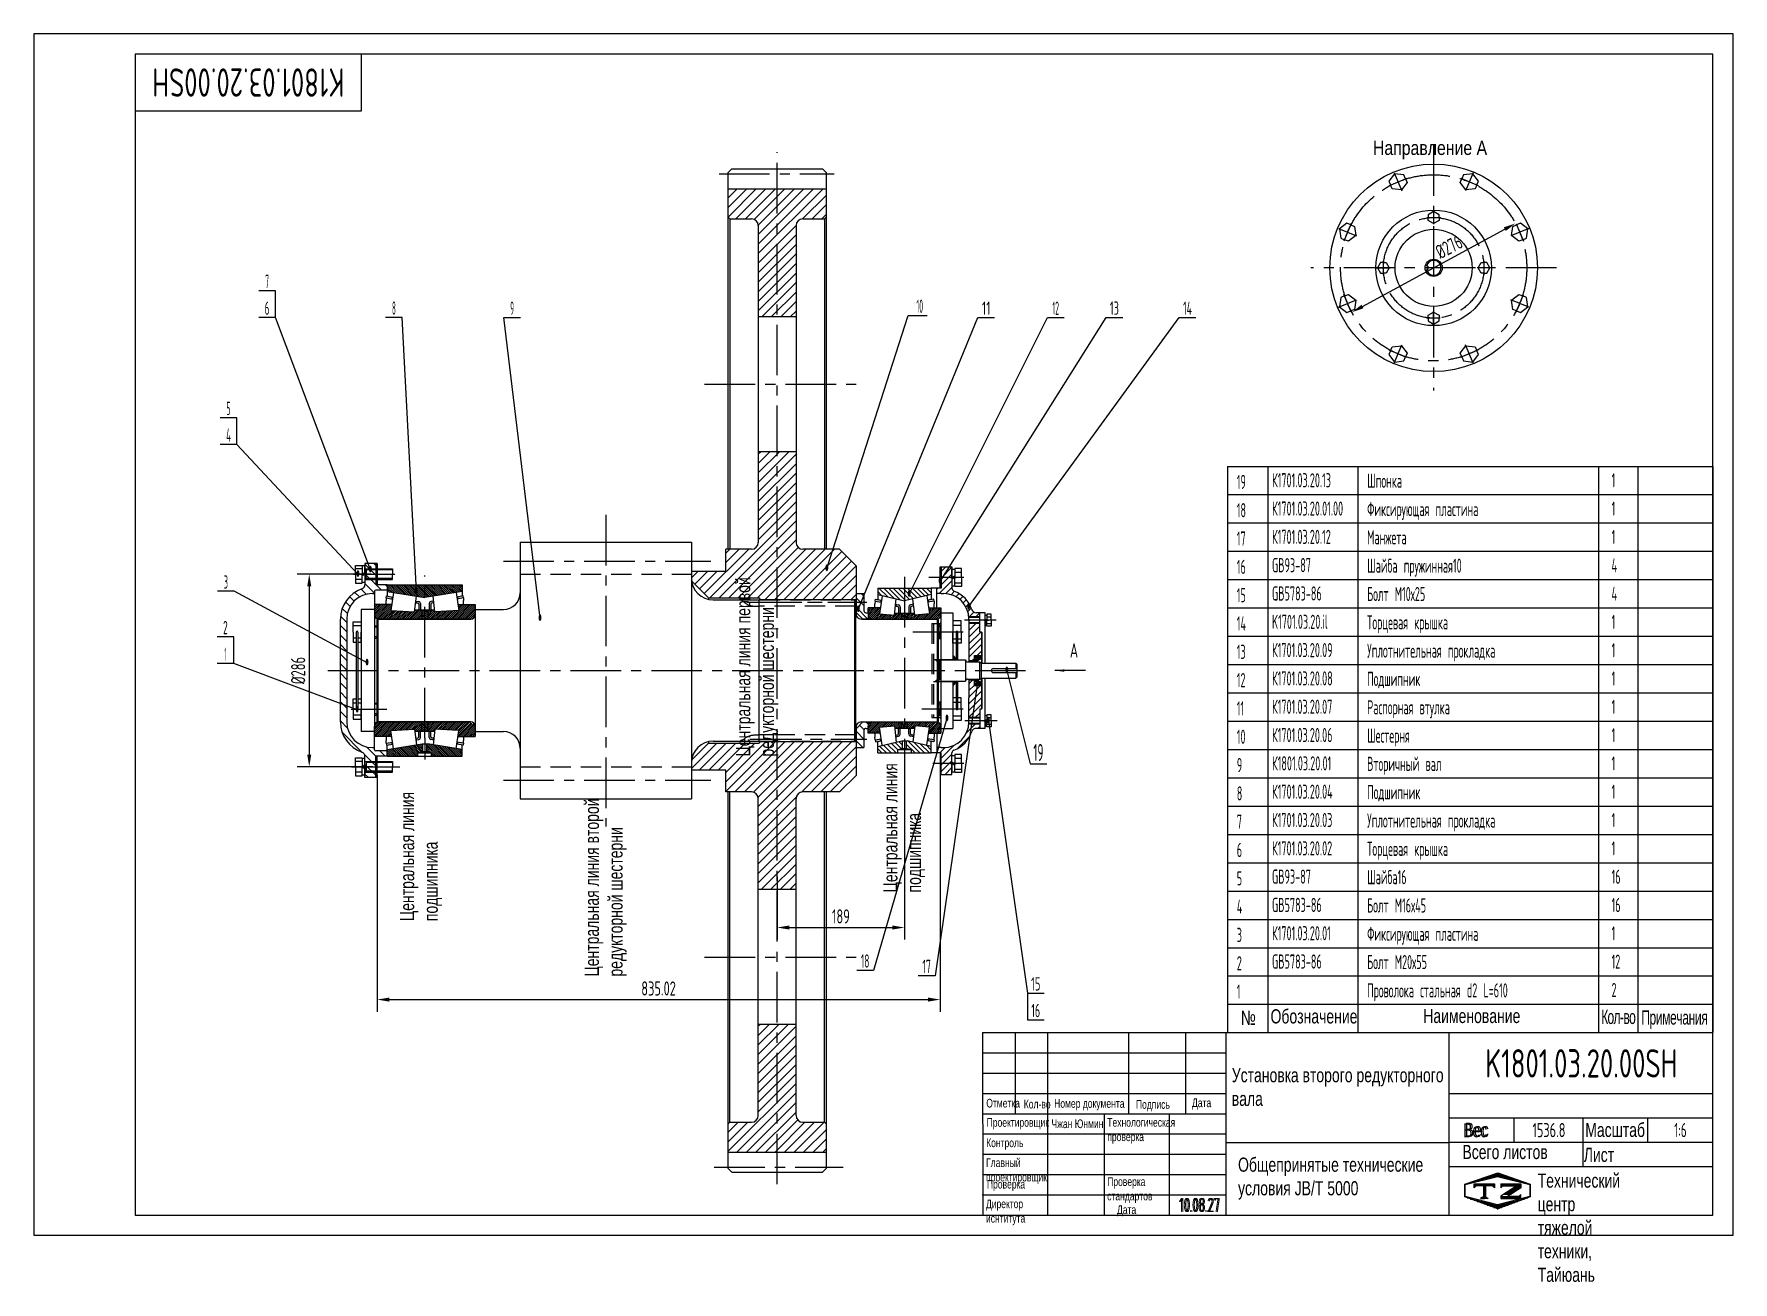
# Model space of a CAD drawing. Header units: millimetres. Extents: x 0 to 2520, y -69 to 1782.
import ezdxf
from ezdxf.enums import TextEntityAlignment as Align

# ---------------------------------------------------------------- set-up
doc = ezdxf.new("R2010")
doc.units = ezdxf.units.MM
doc.header["$LTSCALE"] = 60
for name, pattern in [('F', [0.75, 0.5, -0.25]), ('G', [2, 1.25, -0.25, 0.25, -0.25]), ('K', [2.5, 1.25, -0.25, 0.25, -0.25, 0.25, -0.25])]:
    doc.linetypes.add(name, pattern=pattern)
for name, color, linetype in [('01', 7, 'Continuous'), ('02', 1, 'Continuous'), ('04', 2, 'F'), ('05', 4, 'G'), ('07', 6, 'K'), ('08', 1, 'Continuous'), ('11', 3, 'Continuous'), ('THICK', 7, 'Continuous')]:
    doc.layers.add(name, color=color, linetype=linetype)
doc.styles.add('HZLIB', font='TXT.shx', dxfattribs={"width": 0.5, "height": 21})
doc.styles.get("Standard").update_dxf_attribs({"font": 'isocp', "width": 0.707, "bigfont": 'intecad.shx'})
doc.dimstyles.new('INTE', dxfattribs={"dimscale": 6, "dimtxt": 3.5, "dimasz": 3, "dimexe": 3, "dimexo": 0, "dimgap": 1, "dimtad": 1, "dimdec": 3, "dimdsep": 46, "dimtxsty": 'Standard', "dimcen": 0, "dimclrd": 1, "dimclre": 1, "dimclrt": 3, "dimadec": 3, "dimazin": 2, "dimtfac": 1, "dimtdec": 3, "dimtmove": 0, "dimatfit": 0, "dimfxl": 0, "dimarcsym": 0})
pattern_1 = [(135, (-26.179, 98.108), (-7.07107, -7.07107), [])]
pattern_2 = [(45, (-26.1794, 98.1076), (-4.490128, 4.490128), []), (45, (-26.7406, 98.669), (-4.490128, 4.490128), []), (45, (-27.302, 99.23), (-4.490128, 4.490128), []), (45, (-28.986, 100.914), (-4.490128, 4.490128), [])]
pattern_3 = [(135, (0, 0), (-3.535534, -3.535534), [])]
pattern_4 = [(45, (0, 0), (-7.07107, 7.07107), [])]

msp = doc.modelspace()

# ---------------------------------------------------------------- texts
at = {"style": 'HZLIB', "width": 0.5}
for s, p in [('19', (1784, 1107.0136)), ('К1701.03.20.13', (1836.2166, 1109.5332)), ('Шпонка', (1977.3809, 1108.7561)), ('1', (2339.8549, 1109.3905)), ('18', (1784, 1065.0136)), ('К1701.03.20.01.00', (1836.2166, 1067.5332)), ('Фиксирующая пластина', (1977.3809, 1066.7561)), ('1', (2339.8549, 1067.3905)), ('17', (1784, 1023.0136)), ('К1701.03.20.12', (1836.2166, 1025.5332)), ('Манжета', (1977.3809, 1024.7561)), ('1', (2339.8549, 1025.3905)), ('16', (1784, 981.0136)), ('GB93-87', (1836.2166, 983.5332)), ('Шайба пружинная10', (1977.3809, 982.7561)), ('4', (2339.8549, 983.3905)), ('15', (1784, 939.0137)), ('GB5783-86', (1836.2166, 941.5332)), ('Болт M10х25', (1977.3809, 940.7561)), ('4', (2339.8549, 941.3905)), ('14', (1784, 897.0137)), ('K1701.03.20.il', (1836.2166, 899.5332)), ('Торцевая крышка', (1977.3809, 898.7561)), ('1', (2339.8549, 899.3905)), ('13', (1784, 855.0137)), ('К1701.03.20.09', (1836.2166, 857.5332)), ('Уплотнительная прокладка', (1977.3809, 856.7561)), ('1', (2339.8549, 857.3905)), ('12', (1784, 813.0137)), ('К1701.03.20.08', (1836.2166, 815.5332)), ('Подшипник', (1977.3809, 814.7561)), ('1', (2339.8549, 815.3905)), ('11', (1784, 771.0137)), ('К1701.03.20.07', (1836.2166, 773.5332)), ('Распорная втулка', (1977.3809, 772.7561)), ('1', (2339.8549, 773.3905)), ('10', (1784, 729.0137)), ('К1701.03.20.06', (1836.2166, 731.5332)), ('Шестерня', (1977.3809, 730.7561)), ('1', (2339.8549, 731.3905)), ('9', (1784, 687.0137)), ('К1801.03.20.01', (1836.2166, 689.5332)), ('Вторичный вал', (1977.3809, 688.7561)), ('1', (2339.8549, 689.3905)), ('8', (1784, 645.0137)), ('К1701.03.20.04', (1836.2166, 647.5332)), ('Подшипник', (1977.3809, 646.7561)), ('1', (2339.8549, 647.3905)), ('7', (1784, 603.0137)), ('К1701.03.20.03', (1836.2166, 605.5332)), ('Уплотнительная прокладка', (1977.3809, 604.7561)), ('1', (2339.8549, 605.3905)), ('6', (1784, 561.0137)), ('К1701.03.20.02', (1836.2166, 563.5332)), ('Торцевая крышка', (1977.3809, 562.7561)), ('1', (2339.8549, 563.3905)), ('5', (1784, 519.0137)), ('GB93-87', (1836.2166, 521.5332)), ('Шайба16', (1977.3809, 520.7561)), ('16', (2339.8549, 521.3905)), ('4', (1784, 477.0137)), ('GB5783-86', (1836.2166, 479.5332)), ('Болт М16х45', (1977.3809, 478.7561)), ('16', (2339.8549, 479.3905)), ('3', (1784, 435.0137)), ('К1701.03.20.01', (1836.2166, 437.5332)), ('Фиксирующая пластина', (1977.3809, 436.7561)), ('1', (2339.8549, 437.3905)), ('2', (1784, 393.0137)), ('GB5783-86', (1836.2166, 395.5332)), ('Болт М20х55', (1977.3809, 394.7561)), ('12', (2339.8549, 395.3905)), ('1', (1784, 351.0137)), ('Проволока стальная d2 L=610', (1977.3809, 352.7561)), ('2', (2339.8549, 353.3905))]:
    msp.add_text(s, height=21, dxfattribs=at).set_placement(p)
at = {"layer": '01', "attachment_point": 1}
for s, insert, char_height in [('{\\fArial|b0|i0|c204|p34;Отметка}', (1412.4558, 202.3974), 12.8226), ('{\\fArial|b0|i0|c204|p34;Номер документа}', (1513.1063, 201.909), 12.8226), ('{\\fArial|b0|i0|c204|p34;Дата}', (1717.5594, 202.8891), 12.8226), ('{\\fArial|b0|i0|c204|p34;Кол-во}', (1468.0634, 200.9223), 12.8226), ('{\\fArial|b0|i0|c204|p34;Подпись}', (1634.3941, 200.4307), 12.8226), ('{\\fArial|b0|i0|c204|p34;Проектировщик}', (1413.0201, 173.7554), 12.8226), ('{\\fArial|b0|i0|c204|p34;\\C3;Чжан Юнмин}', (1509.1715, 171.7854), 12.8226), ('{\\fArial|b0|i0|c204|p34;Технологическая\\Pпроверка}', (1591.8936, 173.8518), 12.8226), ('{\\fArial|b0|i0|c204|p34;Вес}', (2122.2123, 166.8602), 20.943579), ('{\\fArial|b0|i0|c204|p34;Контроль}', (1412.2836, 143.5522), 12.8226), ('{\\fArial|b0|i0|c204|p34;Главный\\Pпроектировщик}', (1412.17, 114.0388), 12.8226), ('{\\fArial|b0|i0|c204|p34;Проверка}', (1413.4232, 82.1486), 12.8226), ('{\\fArial|b0|i0|c204|p34;Проверка\\Pстандартов}', (1591.7708, 85.9583), 12.8226), ('{\\fArial|b0|i0|c204|p34;Директор\\Pиснтитута}', (1411.9728, 53.015), 12.8226), ('{\\fArial|b0|i0|c204|p34;Дата}', (1606.3394, 44.4444), 12.8226)]:
    msp.add_mtext(s, dxfattribs=dict(at, insert=insert, char_height=char_height))
at = {"layer": '01', "insert": (2230.297, 91.5351), "char_height": 20.943579, "width": 0.984205, "attachment_point": 1}
msp.add_mtext('{\\fArial|b0|i0|c204|p34;Технический центр\\Pтяжелой техники, Тайюань}', dxfattribs=at)
at = {"layer": '02', "width": 0.605172}
for p, p2 in [((478.1542, 976.6158), (482.9542, 976.6158)), ((496.4867, 983.255), (501.2867, 983.255)), ((1173.5242, 985.0841), (1178.3242, 985.0841)), ((564.8713, 951.64), (569.6713, 951.64)), ((1341.5041, 965.961), (1346.3041, 965.961)), ((1220.0474, 924.3747), (1224.8474, 924.3747)), ((1295.5921, 946.9042), (1300.3921, 946.9042)), ((1383.8193, 928.0601), (1388.6193, 928.0601)), ((748.1448, 911.1969), (752.9448, 911.1969)), ((491.6359, 845.264), (496.4359, 845.264)), ((1440.5143, 833.7158), (1445.3143, 833.7158)), ((1397.1615, 815.9181), (1401.9615, 815.9181)), ((476.9042, 775.3158), (481.7042, 775.3158)), ((1351.7107, 762.4213), (1356.5107, 762.4213)), ((1413.0998, 759.1158), (1417.8998, 759.1158))]:
    msp.add_text('\\M+5A1F1', height=8, dxfattribs=at).set_placement(p, p2, align=Align.FIT)
at = {"layer": '05', "attachment_point": 1}
for s, insert, char_height in [('{\\fArial|b0|i0|c204|p34;\\W0.8;\\C3;Направление А}', (1985.9589, 1623.51), 21), ('{\\fArial|b0|i0|c204|p34;\\C0;№}', (1790.0675, 333.0968), 21), ('{\\fArial|b0|i0|c204|p34;\\C0;Обозначение}', (1834.0337, 335.2349), 21), ('{\\fArial|b0|i0|c204|p34;\\C0;Наименование}', (2060.6121, 335.8114), 21), ('{\\fArial|b0|i0|c204|p34;\\W0.607;\\T0.9;\\C0;Кол-во}', (2324.4978, 334.4267), 21), ('{\\fArial|b0|i0|c204|p34;\\W0.607;\\T0.95;\\C0;Примечания}', (2383.9441, 333.5396), 21), ('{\\fArial|b0|i0|c204|p34;\\C3;Установка второго редукторного\\Pвала}', (1776.5553, 248.0098), 21), ('{\\fArial|b0|i0|c204|p34;\\C250;Вес}', (2119.6856, 166.2457), 20.95196), ('{\\fArial|b0|i0|c204|p34;\\C0;Масштаб}', (2300.8701, 166.7611), 20.95196), ('{\\fArial|b0|i0|c204|p34;\\C0;Всего листов}', (2118.7524, 134.0102), 20.95196), ('{\\fArial|b0|i0|c204|p34;\\C0;Лист}', (2298.6447, 129.7555), 20.95196), ('{\\fArial|b0|i0|c204|p34;\\C0;Общепринятые технические\\Pусловия \\fArial|b0|i0|c0|p34;JB/T 5000}', (1785.8793, 115.2583), 21)]:
    msp.add_mtext(s, dxfattribs=dict(at, insert=insert, char_height=char_height))
at = {"layer": '05', "char_height": 21, "attachment_point": 1, "rotation": 90}
for s, insert in [('{\\fArial|b0|i0|c204|p34;\\C3;Центральная линия первой\\Pредукторной шестерни}', (1041.4466, 710.1208)), ('{\\fArial|b0|i0|c204|p34;\\C3;Центральная линия\\Pподшипника}', (1259.6323, 508.5068)), ('{\\fArial|b0|i0|c204|p34;\\C3;Центральная линия\\Pподшипника}', (542.8404, 465.9529)), ('{\\fArial|b0|i0|c204|p34;\\C3;Центральная линия второй\\Pредукторной шестерни}', (816.9592, 383.7212))]:
    msp.add_mtext(s, dxfattribs=dict(at, insert=insert))
at = {"layer": '11', "width": 0.696129}
msp.add_text('K1801.03.20.00SH', height=42, rotation=180, dxfattribs=at).set_placement((460.6054, 1731), (175.3946, 1731), align=Align.FIT)
at = {"layer": '11'}
for s, height, width, p, p2 in [('7', 19.799, 0.514182, (342.9598, 1404.9578), (348.5589, 1404.9578)), ('10', 19.79899, 0.473209, (1308.8951, 1368.2892), (1318.74, 1368.2892)), ('6', 19.799, 0.600695, (342.1937, 1365.3598), (349.3249, 1365.3598)), ('8', 19.799, 0.514182, (531.0537, 1365.3598), (536.6528, 1365.3598)), ('9', 19.799, 0.45496, (706.3164, 1365.3598), (711.9155, 1365.3598)), ('11', 19.79899, 0.749243, (1406.0394, 1365.3598), (1418.6485, 1365.3598)), ('12', 19.79899, 0.445832, (1510.5268, 1365.3598), (1520.3253, 1365.3598)), ('13', 19.79899, 0.621906, (1595.7768, 1365.3598), (1609.2156, 1365.3598)), ('14', 19.79899, 0.578769, (1704.3201, 1365.3598), (1717.498, 1365.3598)), ('5', 19.799, 0.527686, (285.4002, 1216.6076), (291.5791, 1216.6076)), ('4', 19.799, 0.543846, (284.9902, 1177.0096), (291.9891, 1177.0096)), ('3', 19.799, 0.527686, (281.584, 959.2444), (287.7629, 959.2444)), ('2', 19.799, 0.562593, (280.5111, 891.601), (287.3064, 891.601)), ('1', 19.799, 0.404, (282.509, 852.003), (285.3086, 852.003)), ('19', 25.45584, 0.521171, (1482.3118, 703.4014), (1497.1918, 703.4014)), ('18', 19.79899, 0.606, (1226.4669, 396.9132), (1239.065, 396.9132)), ('17', 19.79899, 0.606, (1317.7093, 388.9532), (1330.3074, 388.9532)), ('15', 19.79899, 0.647779, (1478.8157, 363.0688), (1492.8136, 363.0688)), ('16', 19.79899, 0.605294, (1479.2257, 323.4708), (1492.4036, 323.4708)), ('K1801.03.20.00SH', 42, 0.696129, (2152.3946, 234), (2437.6054, 234)), ('1536.8', 21, 0.676261, (2222.5024, 145.5), (2271.4976, 145.5)), ('1:6', 21, 0.631229, (2432.7235, 145.5), (2451.2765, 145.5)), ('10.08.27', 21, 0.642055, (1698, 34.5), (1758, 34.5)), ('10.08.27', 20.95196, 0.642055, (1699.8118, 34.4897), (1759.6745, 34.4897)), ('10.08.27', 20.94358, 0.642055, (1700.1279, 34.4879), (1759.9667, 34.4879))]:
    msp.add_text(s, height=height, dxfattribs=dict(at, width=width)).set_placement(p, p2, align=Align.FIT)
at = {"layer": '11', "width": 0.707}
msp.add_text('A', height=21.6, dxfattribs=at).set_placement((1536.3875, 850.3437), align=Align.BOTTOM_LEFT)

# ---------------------------------------------------------------- blocks, each defined once
blk = doc.blocks.new('*U1')
at = {"layer": '01'}
for p, q in [((-7.7, 2.6), (-7.7, 0)), ((0, 2.6), (-7.7, 2.6)), ((-7.7, 0), (0, 0)), ((0, 0), (-1.5, 2.6)), ((0, 2.6), (1.5, 0)), ((0, 2.6), (7.7, 2.6)), ((7.7, 0), (0, 0)), ((7.7, 2.6), (7.7, 0))]:
    blk.add_line(p, q, dxfattribs=at)
at = {"layer": '05'}
blk.add_line((0, 4.7), (0, -2.1), dxfattribs=at)
blk = doc.blocks.new('*U2', base_point=(1428.9, 814.2))
at = {"layer": '01'}
for p, q in [((1428.9, 818.2), (1413, 818.2)), ((1428.9, 810.2), (1413, 810.2))]:
    blk.add_line(p, q, dxfattribs=at)
at = {"layer": '02'}
for p, q in [((1428.9, 819.2), (1413, 819.2)), ((1428.9, 809.2), (1413, 809.2))]:
    blk.add_line(p, q, dxfattribs=at)
blk = doc.blocks.new('*U3')
at = {"layer": '01'}
for p, q in [((-12.2, 4.1), (-12.2, 0)), ((0, 4.1), (-12.2, 4.1)), ((-12.2, 0), (0, 0)), ((0, 0), (-2.4, 4.1)), ((0, 4.1), (2.4, 0)), ((0, 4.1), (12.2, 4.1)), ((12.2, 0), (0, 0)), ((12.2, 4.1), (12.2, 0))]:
    blk.add_line(p, q, dxfattribs=at)
at = {"layer": '05'}
blk.add_line((0, 6.2), (0, -2.1), dxfattribs=at)
blk = doc.blocks.new('*U4')
at = {"layer": '01'}
for p, q in [((-12.2, 4.1), (-12.2, 0)), ((0, 4.1), (-12.2, 4.1)), ((-12.2, 0), (0, 0)), ((0, 0), (-2.4, 4.1)), ((0, 4.1), (2.4, 0)), ((0, 4.1), (12.2, 4.1)), ((12.2, 0), (0, 0)), ((12.2, 4.1), (12.2, 0))]:
    blk.add_line(p, q, dxfattribs=at)
at = {"layer": '05'}
blk.add_line((0, 6.2), (0, -2.1), dxfattribs=at)
blk = doc.blocks.new('*D5')
at = {"layer": '08', "color": 1, "lineweight": -2}
for p, q in [((1291.2, 710.7), (1291.2, 438.5)), ((1102.3, 531.9), (1102.3, 438.5)), ((1120.3, 456.5), (1273.2, 456.5))]:
    blk.add_line(p, q, dxfattribs=at)
at = {"layer": '08', "color": 1}
for points in [[(1120.3, 459.5), (1120.3, 453.5), (1102.3, 456.5)], [(1273.2, 459.5), (1273.2, 453.5), (1291.2, 456.5)]]:
    blk.add_solid(points, dxfattribs=at)
at = {"layer": 'Defpoints', "color": 0}
for p in [(1291.2, 710.7), (1102.3, 531.9), (1291.2, 456.5)]:
    blk.add_point(p, dxfattribs=at)
at = {"layer": '08', "color": 3, "insert": (1196.8, 473), "char_height": 21, "attachment_point": 5}
blk.add_mtext('189', dxfattribs=at)
blk = doc.blocks.new('*U24')
at = {"layer": '01'}
for p, q in [((0, 13.1), (-12, 6.2)), ((-12, 6.2), (-12, 0)), ((-12, -6.2), (-12, 0)), ((12, 6.2), (0, 13.1)), ((12, 0), (12, 6.2)), ((12, 0), (12, -6.2)), ((0, -13.1), (-12, -6.2)), ((12, -6.2), (0, -13.1))]:
    blk.add_line(p, q, dxfattribs=at)
at = {"layer": '05'}
for p, q in [((-13.7, 0), (14.5, 0)), ((0, 14.7), (0, -14.3))]:
    blk.add_line(p, q, dxfattribs=at)
blk = doc.blocks.new('*U25')
at = {"layer": '01'}
for p, q in [((0, 8.8), (-8, 4.2)), ((-8, 4.2), (-8, 0)), ((-8, -4.2), (-8, 0)), ((8, 4.2), (0, 8.8)), ((8, 0), (8, 4.2)), ((8, 0), (8, -4.2)), ((0, -8.8), (-8, -4.2)), ((8, -4.2), (0, -8.8))]:
    blk.add_line(p, q, dxfattribs=at)
at = {"layer": '05'}
for p, q in [((-9.7, 0), (10.5, 0)), ((0, 10.4), (0, -10))]:
    blk.add_line(p, q, dxfattribs=at)
blk = doc.blocks.new('*D26')
at = {"layer": '08', "color": 1, "lineweight": -2}
for p, q in [((508.9, 682.6), (508.9, 331.6)), ((1343.9, 691.8), (1343.9, 331.6)), ((526.9, 349.6), (1325.9, 349.6))]:
    blk.add_line(p, q, dxfattribs=at)
at = {"layer": '08', "color": 1}
for points in [[(526.9, 352.6), (526.9, 346.6), (508.9, 349.6)], [(1325.9, 352.6), (1325.9, 346.6), (1343.9, 349.6)]]:
    blk.add_solid(points, dxfattribs=at)
at = {"layer": 'Defpoints', "color": 0}
for p in [(508.9, 682.6), (1343.9, 691.8), (1343.9, 349.6)]:
    blk.add_point(p, dxfattribs=at)
at = {"layer": '08', "color": 3, "insert": (926.4, 366.1), "char_height": 21, "attachment_point": 5}
blk.add_mtext('835.02', dxfattribs=at)
blk = doc.blocks.new('*D27')
at = {"layer": '08', "color": 1, "lineweight": -2}
blk.add_line((1970.5, 1377.7), (2181.5, 1492.4), dxfattribs=at)
at = {"layer": '08', "color": 1}
for points in [[(2180.1, 1495.1), (2183, 1489.8), (2197.3, 1501)], [(1969, 1380.4), (1971.9, 1375.1), (1954.7, 1369.2)]]:
    blk.add_solid(points, dxfattribs=at)
at = {"layer": 'Defpoints', "color": 0}
for p in [(2197.3, 1501), (1954.7, 1369.2)]:
    blk.add_point(p, dxfattribs=at)
at = {"layer": '08', "color": 3, "insert": (2098.7, 1466.2), "char_height": 21, "attachment_point": 5, "rotation": 28.5166}
blk.add_mtext('%%c276', dxfattribs=at)
blk = doc.blocks.new('*D28')
at = {"layer": '08', "color": 1, "lineweight": -2}
for p, q in [((500.2, 980.6), (390.3, 980.6)), ((408.3, 962.6), (408.3, 712.8)), ((502.5, 694.8), (390.3, 694.8))]:
    blk.add_line(p, q, dxfattribs=at)
at = {"layer": '08', "color": 1}
for points in [[(405.3, 962.6), (411.3, 962.6), (408.3, 980.6)], [(405.3, 712.8), (411.3, 712.8), (408.3, 694.8)]]:
    blk.add_solid(points, dxfattribs=at)
at = {"layer": 'Defpoints', "color": 0}
for p in [(500.2, 980.6), (408.3, 694.8), (502.5, 694.8)]:
    blk.add_point(p, dxfattribs=at)
at = {"layer": '08', "color": 3, "insert": (391.8, 837.7), "char_height": 21, "attachment_point": 5, "rotation": 90}
blk.add_mtext('%%c286', dxfattribs=at)
blk = doc.blocks.new('*U39', base_point=(251.96, 168.31))
at = {"layer": '01'}
for p, q in [((251.96, 168.31), (251.96, 182.31)), ((195.96, 168.31), (251.96, 168.31))]:
    blk.add_line(p, q, dxfattribs=at)
blk = doc.blocks.new('*U40')
at = {"layer": '04'}
blk.add_blockref('*U39', (0, 0), dxfattribs=at)
blk = doc.blocks.new('*U41')
at = {"layer": '01'}
for points in [[(415, 292), (25, 292)], [(25, 292), (25, 5)], [(415, 5), (415, 292)], [(25, 5), (415, 5)]]:
    blk.add_lwpolyline(points, dxfattribs=at)
at = {"layer": '02'}
for points in [[(420, 297), (0, 297)], [(0, 297), (0, 0)], [(420, 0), (420, 297)], [(0, 0), (420, 0)]]:
    blk.add_lwpolyline(points, dxfattribs=at)
blk = doc.blocks.new('*X66')
at = {"color": 0}
for p, q in [((127.06, 7.8), (132.06, 7.8)), ((127.06, 7.5), (132.06, 7.5)), ((127.06, 7.2), (127.32, 7.2)), ((127.84, 5.4), (129.64, 5.4)), ((128.3, 5.7), (130.1, 5.7)), ((128.77, 6), (130.57, 6)), ((129.23, 6.3), (131.04, 6.3)), ((129.7, 6.6), (131.51, 6.6)), ((130.16, 6.9), (131.98, 6.9)), ((130.62, 7.2), (132.06, 7.2))]:
    blk.add_line(p, q, dxfattribs=at)
blk = doc.blocks.new('*X67')
at = {"color": 0}
for p, q in [((127.06, 4.8), (132.06, 4.8)), ((127.06, 4.5), (132.06, 4.5)), ((131.84, 5.1), (132.06, 5.1))]:
    blk.add_line(p, q, dxfattribs=at)
blk = doc.blocks.new('*X65')
at = {"color": 0}
for p, q in [((122.34, 4.5), (123.72, 4.5)), ((122.82, 4.8), (123.24, 4.8))]:
    blk.add_line(p, q, dxfattribs=at)
blk = doc.blocks.new('*X64')
at = {"color": 0}
for p, q in [((120.53, 7.8), (125.53, 7.8)), ((120.53, 7.5), (125.53, 7.5)), ((120.53, 7.2), (120.79, 7.2)), ((125.27, 7.2), (125.53, 7.2))]:
    blk.add_line(p, q, dxfattribs=at)
blk = doc.blocks.new('*X63')
at = {"color": 0}
for p, q in [((119.8, 8.4), (120.72, 8.4)), ((120.66, 8.7), (121.92, 8.7)), ((121.52, 9), (123.12, 9)), ((122.38, 9.3), (124.32, 9.3)), ((123.24, 9.6), (125.52, 9.6)), ((124.1, 9.9), (128.52, 9.9)), ((124.97, 10.2), (127.67, 10.2)), ((125.83, 10.5), (126.82, 10.5)), ((127.02, 9.6), (129.37, 9.6)), ((128.22, 9.3), (130.22, 9.3)), ((129.42, 9), (131.07, 9)), ((130.62, 8.7), (131.92, 8.7)), ((131.82, 8.4), (132.77, 8.4)), ((118.22, 7.8), (118.32, 7.8)), ((118.22, 7.5), (118.27, 7.5)), ((118.22, 7.2), (118.27, 7.2)), ((118.22, 6.9), (118.27, 6.9)), ((118.22, 6.6), (118.27, 6.6)), ((118.22, 6.3), (118.27, 6.3)), ((118.22, 6), (118.27, 6)), ((118.22, 5.7), (118.27, 5.7)), ((118.22, 5.4), (118.27, 5.4)), ((118.22, 5.1), (118.27, 5.1)), ((118.22, 4.8), (118.27, 4.8)), ((118.79, 4.5), (119.42, 4.5)), ((118.94, 8.1), (119.52, 8.1)), ((119.61, 4.2), (120.62, 4.2)), ((131.92, 4.2), (132.95, 4.2)), ((133.02, 8.1), (133.62, 8.1)), ((133.12, 4.5), (133.76, 4.5)), ((134.22, 7.8), (134.32, 7.8)), ((134.27, 7.5), (134.32, 7.5)), ((134.27, 7.2), (134.32, 7.2)), ((134.27, 6.9), (134.32, 6.9)), ((134.27, 6.6), (134.32, 6.6)), ((134.27, 6.3), (134.32, 6.3)), ((134.27, 6), (134.32, 6)), ((134.27, 5.7), (134.32, 5.7)), ((134.27, 5.4), (134.32, 5.4)), ((134.27, 5.1), (134.32, 5.1)), ((134.27, 4.8), (134.32, 4.8)), ((120.43, 3.9), (121.82, 3.9)), ((121.26, 3.6), (123.02, 3.6)), ((122.08, 3.3), (124.22, 3.3)), ((122.91, 3), (125.42, 3)), ((123.73, 2.7), (128.89, 2.7)), ((124.55, 2.4), (128.07, 2.4)), ((125.38, 2.1), (127.26, 2.1)), ((126.2, 1.8), (126.45, 1.8)), ((127.12, 3), (129.7, 3)), ((128.32, 3.3), (130.51, 3.3)), ((129.52, 3.6), (131.32, 3.6)), ((130.72, 3.9), (132.14, 3.9))]:
    blk.add_line(p, q, dxfattribs=at)

# ---------------------------------------------------------------- dimensions: what is measured, and where the dimension line sits
at = {"layer": '08'}
dim = msp.add_diameter_dim_2p(p1=(1954.6561, 1369.1515), p2=(2197.3472, 1501.013), text='%%c276', dimstyle='INTE', dxfattribs=at)
dim.commit()
dim.dimension.update_dxf_attribs({"geometry": '*D27', "text_midpoint": (2106.5372, 1451.6731), "dimtype": 163})
dim = msp.add_linear_dim(base=(408.2723, 694.8158), p1=(500.211, 980.6158), p2=(502.4704, 694.8158), angle=90, text='%%c286', dimstyle='INTE', dxfattribs=at)
dim.commit()
dim.dimension.update_dxf_attribs({"geometry": '*D28', "text_midpoint": (391.7702, 837.7158)})
for base, p1, p2, text, picture, middle in [((1291.2492, 456.5272), (1102.3242, 531.9142), (1291.2492, 710.7009), '189', '*D5', (1196.7867, 473.0272)), ((1343.9041, 349.6364), (508.8867, 682.62), (1343.9041, 691.789), '835.02', '*D26', (926.3954, 366.1384))]:
    dim = msp.add_linear_dim(base=base, p1=p1, p2=p2, text=text, dimstyle='INTE', dxfattribs=at)
    dim.commit()
    dim.dimension.update_dxf_attribs({"geometry": picture, "text_midpoint": middle})

# ---------------------------------------------------------------- hatches: boundary and pattern name
at = {"layer": '02', "linetype": 'Continuous'}
h = msp.add_hatch(dxfattribs=at)
h.set_pattern_fill('_USER', color=1, scale=10, angle=135, style=0, pattern_type=0)
h.set_pattern_definition(pattern_1)
h.paths.add_polyline_path([(506.8867, 996.4658), (490.8867, 996.4658), (490.8867, 965.0671, -0.319998231), (486.5053, 958.922, 0.319998231), (454.4867, 914.0158), (454.4867, 837.7158), (463.9867, 837.7158), (463.9867, 914.0158, -0.414213562), (501.9867, 952.0158), (505.2867, 952.0158), (505.2867, 955.2158, -0.414213562), (506.7867, 956.7158), (523.9867, 956.7158), (523.9867, 964.6658), (506.8867, 964.6658)])
h.paths.add_polyline_path([(463.9867, 837.7158), (454.4867, 837.7158), (454.4867, 761.4158, 0.319998231), (486.5053, 716.5095, -0.319998231), (490.8867, 710.3644), (490.8867, 678.9658), (506.8867, 678.9658), (506.8867, 710.7658), (523.9867, 710.7658), (523.9867, 718.7158), (506.7867, 718.7158, -0.414213562), (505.2867, 720.2158), (505.2867, 723.4158), (501.9867, 723.4158, -0.414213562), (463.9867, 761.4158)])
h = msp.add_hatch(dxfattribs=at)
h.set_pattern_fill('_USER', color=1, scale=7, angle=45, style=0, pattern_type=0)
h.set_pattern_definition([(45, (-26.1794, 98.1076), (-4.949747, 4.949747), [])])
h.paths.add_polyline_path([(1361.5041, 991.7158), (1345.5041, 991.7158), (1345.5041, 959.9658), (1339.1041, 959.9658), (1339.1041, 952.0158), (1345.5041, 952.0158), (1348.8041, 952.0158, -0.388969345), (1386.6606, 917.3158), (1402.7041, 917.3158), (1402.7041, 923.4658), (1397.2458, 923.4658, -0.323835897), (1391.0719, 927.9329, 0.227311522), (1364.4246, 955.6841, -0.312663619), (1361.5041, 959.8978)])
h.paths.add_polyline_path([(1405.8041, 893.8113), (1405.8041, 894.8658), (1402.7041, 894.8658), (1402.7041, 907.3158), (1386.8041, 907.3158), (1386.8041, 852.0158), (1394.8041, 852.0158), (1394.8041, 859.9158), (1405.8041, 859.9158)])
h.paths.add_polyline_path([(1405.8041, 815.5158), (1394.8041, 815.5158), (1394.8041, 823.4158), (1386.8041, 823.4158), (1386.8041, 797.1927), (1386.8041, 768.1158), (1402.7041, 768.1158), (1402.7041, 780.5658), (1405.8041, 780.5658)])
h.paths.add_polyline_path([(1391.0719, 747.4986, -0.323835897), (1397.2458, 751.9658), (1402.7041, 751.9658), (1402.7041, 758.1158), (1386.6606, 758.1158, -0.388969345), (1348.8041, 723.4158), (1345.5041, 723.4158), (1339.1041, 723.4158), (1339.1041, 715.4658), (1345.5041, 715.4658), (1345.5041, 683.7158), (1361.5041, 683.7158), (1361.5041, 715.5337, -0.312663619), (1364.4246, 719.7474, 0.227311522)])
h = msp.add_hatch(color=1, dxfattribs=at)
h.paths.add_polyline_path([(1343.9041, 959.9658), (1345.5041, 959.9658), (1345.5041, 975.8068), (1343.9041, 975.8068)])
h.paths.add_polyline_path([(1343.9041, 975.8158), (1345.5041, 975.8158), (1345.5041, 991.7158), (1343.9041, 991.7158)])
h.paths.add_polyline_path([(1343.9041, 683.7158), (1345.5041, 683.7158), (1345.5041, 699.6158), (1343.9041, 699.6158)])
h.paths.add_polyline_path([(1345.5041, 715.4658), (1343.9041, 715.4658), (1343.9041, 699.6158), (1345.5041, 699.6158)])
msp.add_hatch(color=1, dxfattribs=at).paths.add_polyline_path([(1343.9041, 975.8158), (1345.5041, 975.8158), (1345.5041, 991.7158), (1343.9041, 991.7158)])
h = msp.add_hatch(dxfattribs=at)
h.set_pattern_fill('_USER', color=1, scale=2, angle=135, style=0, pattern_type=0)
h.set_pattern_definition([(135, (-26.1794, 98.1076), (-1.4142136, -1.4142136), [])])
h.paths.add_polyline_path([(523.9867, 964.7133), (523.9867, 955.0571), (579.6642, 946.0285), (635.1017, 955.0571), (635.1017, 964.7133)])
h.paths.add_polyline_path([(523.9867, 720.3745), (523.9867, 710.7183), (569.526, 710.7183), (569.526, 715.6809), (575.6168, 717.4), (576.6642, 717.4), (576.6642, 728.7519), (575.6511, 728.7523)])
h.paths.add_polyline_path([(635.1017, 710.7183), (635.1017, 720.3745), (583.6774, 728.7495), (582.6642, 728.7498), (582.6642, 717.4), (583.7117, 717.4), (589.8025, 715.6809), (589.8025, 710.7183)])
h = msp.add_hatch(dxfattribs=at)
h.set_pattern_fill('_USER', color=1, scale=2, angle=45, style=0, pattern_type=0)
h.set_pattern_definition([(45, (144.1445, -289.6998), (-1.4142136, 1.4142136), [])])
h.paths.add_polyline_path([(529.2342, 926.5472), (530.521, 935.5008), (505.0542, 935.5008), (505.0542, 920.3158, 0.414213562), (511.4542, 913.9158), (575.2242, 913.9158), (575.2242, 927.7392), (564.9, 927.7392), (564.5694, 924.7156)])
h.paths.add_polyline_path([(647.8742, 913.9158, 0.414213562), (654.2742, 920.3158), (654.2742, 935.5008), (628.8075, 935.5008), (630.0943, 926.5472), (594.759, 924.7156), (594.4285, 927.7392), (584.1042, 927.7392), (584.1042, 913.9158)])
h.paths.add_polyline_path([(630.0943, 748.8843), (628.8075, 739.9308), (654.2742, 739.9308), (654.2742, 755.1158, 0.264739485), (641.6417, 761.5158), (584.1042, 761.5158), (584.1042, 747.6924), (594.4285, 747.6924), (594.759, 750.7159)])
h.paths.add_polyline_path([(564.5694, 750.7159), (564.9, 747.6924), (575.2242, 747.6924), (575.2242, 761.5158), (511.4542, 761.5158, 0.414213562), (505.0542, 755.1158), (505.0542, 739.9308), (530.521, 739.9308), (529.2342, 748.8843)])
h = msp.add_hatch(color=1, dxfattribs=at)
h.paths.add_polyline_path([(530.8349, 943.8962), (531.2414, 946.8693), (522.9723, 948.3004), (522.4887, 945.339)])
h.paths.add_polyline_path([(567.2845, 940.6006), (566.877, 938.0737), (569.4457, 937.6594, -0.368121241), (570.7068, 936.1785), (570.7068, 927.7392), (573.347, 927.7392), (573.347, 937.0228, 0.364624563), (570.8612, 939.9784)])
h = msp.add_hatch(color=1, dxfattribs=at)
h.paths.add_polyline_path([(628.4936, 943.8962), (628.0871, 946.8693), (636.3562, 948.3004), (636.8398, 945.339)])
h.paths.add_polyline_path([(592.044, 940.6006), (592.4515, 938.0737), (589.8828, 937.6594, 0.368121241), (588.6216, 936.1785), (588.6216, 927.7392), (585.9814, 927.7392), (585.9814, 937.0228, -0.364624563), (588.4673, 939.9784)])
h = msp.add_hatch(dxfattribs=at)
h.set_pattern_fill('_USER', color=1, scale=10, angle=135, style=0, pattern_type=0)
h.set_pattern_definition(pattern_1)
h.paths.add_polyline_path([(1219.7742, 923.4658), (1229.2742, 913.9658), (1237.2742, 913.9658), (1237.2742, 923.4658), (1233.8742, 923.4658, -0.414213562), (1230.8742, 926.4658), (1230.8742, 939.3158), (1219.7742, 939.3158)])
h.paths.add_polyline_path([(1219.7742, 939.3158), (1230.8742, 939.3158), (1230.8742, 952.0158), (1219.7742, 952.0158)])
h.paths.add_polyline_path([(1230.8742, 748.9658, -0.414213562), (1233.8742, 751.9658), (1237.2742, 751.9658), (1237.2742, 761.4658), (1229.2742, 761.4658), (1219.7742, 751.9658), (1219.7742, 736.1158), (1230.8742, 736.1158)])
h.paths.add_polyline_path([(1230.8742, 736.1158), (1219.7742, 736.1158), (1219.7742, 723.4158), (1230.8742, 723.4158)])
at = {"layer": '02'}
h = msp.add_hatch(color=256, dxfattribs=at)
h.paths.add_polyline_path([(1247.4587, 734.855), (1247.9423, 731.8937), (1256.2114, 733.3247), (1255.8049, 736.2979)])
h.paths.add_polyline_path([(1334.5562, 731.8937), (1335.0398, 734.855), (1326.6936, 736.2979), (1326.2871, 733.3247)])
h.paths.add_polyline_path([(1335.0398, 940.5765), (1334.5562, 943.5379), (1326.2871, 942.1068), (1326.6936, 939.1337)])
h.paths.add_polyline_path([(1247.9423, 943.5379), (1247.4587, 940.5765), (1255.8049, 939.1337), (1256.2114, 942.1068)])
h.paths.add_polyline_path([(1284.932, 932.2603, 0.364624563), (1282.4462, 935.2159), (1278.8695, 935.8381), (1278.462, 933.3112), (1281.0307, 932.8969, -0.368121241), (1282.2918, 931.416), (1282.2918, 922.9767), (1284.932, 922.9767)])
h.paths.add_polyline_path([(1297.5664, 922.9767), (1300.2066, 922.9767), (1300.2066, 931.416, -0.368121241), (1301.4678, 932.8969), (1304.0365, 933.3112), (1303.629, 935.8381), (1300.0523, 935.2159, 0.364624563), (1297.5664, 932.2603)])
h.paths.add_polyline_path([(1284.932, 743.1712), (1284.932, 752.4549), (1282.2918, 752.4549), (1282.2918, 744.0155, -0.368121241), (1281.0307, 742.5346), (1278.462, 742.1204), (1278.8695, 739.5935), (1282.4462, 740.2156, 0.364624563)])
h.paths.add_polyline_path([(1300.2066, 744.0155), (1300.2066, 752.4549), (1297.5664, 752.4549), (1297.5664, 743.1712, 0.364624563), (1300.0523, 740.2156), (1303.629, 739.5935), (1304.0365, 742.1204), (1301.4678, 742.5346, -0.368121241)])
at = {"layer": '02', "linetype": 'Continuous'}
h = msp.add_hatch(dxfattribs=at)
h.set_pattern_fill('_USER', color=1, scale=2, angle=135, style=0, pattern_type=0)
h.set_pattern_definition([(135, (144.1445, -289.6998), (-1.4142136, -1.4142136), [])])
h.paths.add_polyline_path([(584.1042, 927.7392), (575.2242, 927.7392), (575.2242, 913.9158), (584.1042, 913.9158)])
h.paths.add_polyline_path([(575.2242, 747.6924), (584.1042, 747.6924), (584.1042, 761.5158), (575.2242, 761.5158)])
h = msp.add_hatch(dxfattribs=at)
h.set_pattern_fill('_USER', color=1, scale=2, angle=45, style=0, pattern_type=0)
h.set_pattern_definition([(45, (-592.7856, 98.1076), (-1.4142136, 1.4142136), [])])
h.paths.add_polyline_path([(1286.8092, 913.9158), (1286.8092, 922.9767), (1276.485, 922.9767), (1276.1544, 919.9531), (1254.2042, 921.7847), (1255.491, 930.7383), (1237.2742, 930.7383), (1237.2742, 920.3158, 0.414213562), (1243.6742, 913.9158)])
h.paths.add_polyline_path([(1338.7242, 913.9158, 0.414213562), (1345.2242, 920.4158), (1345.2242, 923.4533), (1345.2242, 930.7383), (1327.0075, 930.7383), (1328.2943, 921.7847), (1306.344, 919.9531), (1306.0135, 922.9767), (1295.6892, 922.9767), (1295.6892, 913.9158)])
h.paths.add_polyline_path([(1276.1544, 755.4784), (1276.485, 752.4549), (1286.8092, 752.4549), (1286.8092, 761.5158), (1243.6742, 761.5158, 0.414213562), (1237.2742, 755.1158), (1237.2742, 744.6933), (1255.491, 744.6933), (1254.2042, 753.6468)])
h.paths.add_polyline_path([(1328.2943, 753.6468), (1327.0075, 744.6933), (1345.2242, 744.6933), (1345.2242, 755.0158, 0.414213562), (1338.7242, 761.5158), (1295.6892, 761.5158), (1295.6892, 752.4549), (1306.0135, 752.4549), (1306.344, 755.4784)])
h = msp.add_hatch(dxfattribs=at)
h.set_pattern_fill('_USER', color=1, scale=2, angle=135, style=0, pattern_type=0)
h.set_pattern_definition([(135, (855.7295, -289.6998), (-1.4142136, -1.4142136), [])])
h.paths.add_polyline_path([(1286.8092, 922.9767), (1286.8092, 913.9158), (1295.6892, 913.9158), (1295.6892, 922.9767)])
h.paths.add_polyline_path([(1295.6892, 752.4549), (1295.6892, 761.5158), (1286.8092, 761.5158), (1286.8092, 752.4549)])
h = msp.add_hatch(color=1, dxfattribs=at)
h.paths.add_polyline_path([(1362.7468, 853.717), (1364.6968, 853.717), (1364.6968, 858.3408), (1362.7468, 860.367)])
h.paths.add_polyline_path([(1364.6968, 853.717), (1366.1968, 853.717), (1366.1968, 856.7822), (1364.6968, 858.3408)])
h.paths.add_polyline_path([(1366.1968, 856.7822), (1366.1968, 853.717), (1369.1468, 853.717)])
h = msp.add_hatch(dxfattribs=at)
h.set_pattern_fill('PLASTI', color=1, angle=45, style=0)
h.set_pattern_definition(pattern_2)
h.paths.add_polyline_path([(1394.8041, 859.9158), (1394.8041, 850.4158), (1395.3196, 850.4158), (1395.3196, 859.2698), (1405.3307, 859.2698), (1405.3307, 855.8253), (1405.3307, 848.8575, 0.037404258), (1405.5541, 848.8408), (1405.8041, 848.8408), (1405.8041, 859.9158)])
at = {"layer": '02'}
h = msp.add_hatch(dxfattribs=at)
h.set_pattern_fill('ANSI31', color=256, scale=0.726, style=0)
h.set_pattern_definition([(45, (383.90045, 335.88601), (-0.0641699404, 0.0641699404), [])])
h.paths.add_polyline_path([(1400.0171, 855.8253), (1395.3196, 852.5664), (1396.8129, 850.8777), (1405.3307, 855.8253), (1405.3307, 859.2698), (1395.3196, 859.2698), (1395.3196, 857.0607)])
at = {"layer": '02', "linetype": 'Continuous'}
h = msp.add_hatch(color=1, dxfattribs=at)
h.paths.add_polyline_path([(1343.2242, 853.9658), (1341.2742, 853.9658), (1341.2742, 849.3419), (1343.2242, 847.3158)])
h.paths.add_polyline_path([(1341.2742, 853.9658), (1339.7742, 853.9658), (1339.7742, 850.9005), (1341.2742, 849.3419)])
h.paths.add_polyline_path([(1339.7742, 850.9005), (1339.7742, 853.9658), (1336.8242, 853.9658)])
h = msp.add_hatch(color=1, dxfattribs=at)
h.paths.add_polyline_path([(1343.2242, 821.4658), (1341.2742, 821.4658), (1341.2742, 826.0896), (1343.2242, 828.1158)])
h.paths.add_polyline_path([(1341.2742, 821.4658), (1339.7742, 821.4658), (1339.7742, 824.531), (1341.2742, 826.0896)])
h.paths.add_polyline_path([(1339.7742, 824.531), (1339.7742, 821.4658), (1336.8242, 821.4658)])
h = msp.add_hatch(color=1, dxfattribs=at)
h.paths.add_polyline_path([(1362.7468, 821.7145), (1364.6968, 821.7145), (1364.6968, 817.0907), (1362.7468, 815.0645)])
h.paths.add_polyline_path([(1364.6968, 821.7145), (1366.1968, 821.7145), (1366.1968, 818.6493), (1364.6968, 817.0907)])
h.paths.add_polyline_path([(1366.1968, 818.6493), (1366.1968, 821.7145), (1369.1468, 821.7145)])
h = msp.add_hatch(dxfattribs=at)
h.set_pattern_fill('PLASTI', color=1, angle=45, style=0)
h.set_pattern_definition(pattern_2)
h.paths.add_polyline_path([(1405.3307, 816.1617), (1395.3196, 816.1617), (1395.3196, 825.0158), (1394.8041, 825.0158), (1394.8041, 815.5158), (1405.8041, 815.5158), (1405.8041, 826.5908), (1405.5541, 826.5908, 0.037404258), (1405.3307, 826.574)])
at = {"layer": '02'}
h = msp.add_hatch(dxfattribs=at)
h.set_pattern_fill('ANSI31', color=256, scale=0.726, style=0)
h.set_pattern_definition([(315, (383.90045, 1339.54553), (-0.0641699404, -0.0641699404), [])])
h.paths.add_polyline_path([(1400.0171, 819.6062), (1395.3196, 822.8651), (1396.8129, 824.5538), (1405.3307, 819.6062), (1405.3307, 816.1617), (1395.3196, 816.1617), (1395.3196, 818.3709)])
at = {"layer": '02', "linetype": 'Continuous'}
h = msp.add_hatch(color=1, dxfattribs=at)
h.paths.add_polyline_path([(530.8349, 731.5354), (531.2414, 728.5622), (522.9723, 727.1312), (522.4887, 730.0925)])
h.paths.add_polyline_path([(567.2845, 734.831), (566.877, 737.3579), (569.4457, 737.7721, 0.368121241), (570.7068, 739.253), (570.7068, 747.6924), (573.347, 747.6924), (573.347, 738.4087, -0.364624563), (570.8612, 735.4531)])
h = msp.add_hatch(color=1, dxfattribs=at)
h.paths.add_polyline_path([(628.4936, 731.5354), (628.0871, 728.5622), (636.3562, 727.1312), (636.8398, 730.0925)])
h.paths.add_polyline_path([(592.044, 734.831), (592.4515, 737.3579), (589.8828, 737.7721, -0.368121241), (588.6216, 739.253), (588.6216, 747.6924), (585.9814, 747.6924), (585.9814, 738.4087, 0.364624563), (588.4673, 735.4531)])
at = {"layer": '05'}
h = msp.add_hatch(color=256, dxfattribs=at)
h.paths.add_polyline_path([(508.8867, 996.4658), (506.8867, 996.4658), (506.8867, 980.6158), (508.8867, 980.6158)])
h.paths.add_polyline_path([(508.8867, 980.6158), (506.8867, 980.6158), (506.8867, 964.6658), (508.8867, 964.6658)])
for points in [[(508.8867, 980.6158), (506.8867, 980.6158), (506.8867, 964.6658), (508.8867, 964.6658)], [(508.8867, 694.8158), (506.8867, 694.8158), (506.8867, 710.7658), (508.8867, 710.7658)]]:
    msp.add_hatch(color=256, dxfattribs=at).paths.add_polyline_path(points)
h = msp.add_hatch(color=256, dxfattribs=at)
h.paths.add_polyline_path([(508.8867, 678.9658), (506.8867, 678.9658), (506.8867, 694.8158), (508.8867, 694.8158)])
h.paths.add_polyline_path([(508.8867, 694.8158), (506.8867, 694.8158), (506.8867, 710.7658), (508.8867, 710.7658)])
at = {"layer": '11', "linetype": 'Continuous'}
h = msp.add_hatch(dxfattribs=at)
h.set_pattern_fill('_USER', color=3, scale=10, angle=45, style=0, pattern_type=0)
h.set_pattern_definition(pattern_4)
h.paths.add_polyline_path([(1102.3242, 1552.1568), (1102.3242, 1362.7158), (1130.3742, 1362.7158), (1130.3742, 1497.7158, -0.414213562), (1140.3742, 1507.7158), (1172.3742, 1507.7158), (1175.3742, 1510.7158), (1175.3742, 1552.1568)])
h.paths.add_polyline_path([(1074.2742, 1497.7158), (1074.2742, 1362.7158), (1102.3242, 1362.7158), (1102.3242, 1552.1568), (1029.2742, 1552.1568), (1029.2742, 1510.7158), (1032.2742, 1507.7158), (1064.2742, 1507.7158, -0.414213562)])
h.paths.add_polyline_path([(1102.3242, 1162.7158), (1074.2742, 1162.7158), (1074.2742, 1027.7158, -0.414213562), (1064.2742, 1017.7158), (1026.0742, 1017.7158), (1026.0742, 985.2158), (975.2742, 985.2158), (975.2742, 974.4658, 0.031802552), (975.5326, 970.4074), (1000.2742, 945.6658), (1074.8742, 945.6658, -0.414213562), (1076.8742, 943.6658), (1076.8742, 943.1768), (1102.3242, 943.1768)])
h.paths.add_polyline_path([(1102.3242, 943.1768), (1219.7742, 943.1768), (1219.7742, 992.7158), (1194.7742, 1017.7158), (1140.3742, 1017.7158, -0.414213562), (1130.3742, 1027.7158), (1130.3742, 1162.7158), (1102.3242, 1162.7158)])
h.paths.add_polyline_path([(1172.3797, 984.5371), (1179.9652, 984.5371), (1179.9652, 994.3833), (1172.3797, 994.3833)], flags=24)
h = msp.add_hatch(dxfattribs=at)
h.set_pattern_fill('_USER', color=3, scale=5, angle=135, style=0, pattern_type=0)
h.set_pattern_definition(pattern_3)
h.paths.add_polyline_path([(1251.4417, 959.9508), (1251.4417, 950.2946), (1291.2492, 941.266), (1291.2492, 959.9508)])
h.paths.add_polyline_path([(1330.8167, 950.2946), (1330.8167, 959.9508), (1291.2492, 959.9508), (1291.2492, 941.266)])
h.paths.add_polyline_path([(1294.4476, 946.3572), (1302.0331, 946.3572), (1302.0331, 956.2034), (1294.4476, 956.2034)], flags=24)
h = msp.add_hatch(dxfattribs=at)
h.set_pattern_fill('_USER', color=3, scale=10, angle=45, style=0, pattern_type=0)
h.set_pattern_definition(pattern_4)
h.paths.add_polyline_path([(1102.3242, 732.2548), (1076.8742, 732.2548), (1076.8742, 731.7658, -0.414213562), (1074.8742, 729.7658), (1000.2742, 729.7658), (975.5326, 705.0242, 0.031802552), (975.2742, 700.9658), (975.2742, 690.2158), (1026.0742, 690.2158), (1026.0742, 657.7158), (1064.2742, 657.7158, -0.414213562), (1074.2742, 647.7158), (1074.2742, 512.7158), (1102.3242, 512.7158)])
h.paths.add_polyline_path([(1140.3742, 657.7158), (1194.7742, 657.7158), (1219.7742, 682.7158), (1219.7742, 732.2548), (1102.3242, 732.2548), (1102.3242, 512.7158), (1130.3742, 512.7158), (1130.3742, 647.7158, -0.414213562)])
h.paths.add_polyline_path([(1102.3242, 123.2748), (1175.3742, 123.2748), (1175.3742, 164.7158), (1172.3742, 167.7158), (1140.3742, 167.7158, -0.414213562), (1130.3742, 177.7158), (1130.3742, 312.7158), (1102.3242, 312.7158)])
h.paths.add_polyline_path([(1102.3242, 312.7158), (1074.2742, 312.7158), (1074.2742, 177.7158, -0.414213562), (1064.2742, 167.7158), (1032.2742, 167.7158), (1029.2742, 164.7158), (1029.2742, 123.2748), (1102.3242, 123.2748)])
h = msp.add_hatch(dxfattribs=at)
h.set_pattern_fill('_USER', color=3, scale=5, angle=135, style=0, pattern_type=0)
h.set_pattern_definition(pattern_3)
h.paths.add_polyline_path([(1251.4417, 725.137), (1251.4417, 715.4808), (1281.111, 715.4808), (1281.111, 720.4434), (1287.2018, 722.1625), (1288.2492, 722.1625), (1288.2492, 733.5144), (1287.2361, 733.5148)])
h.paths.add_polyline_path([(1295.2624, 733.512), (1294.2492, 733.5123), (1294.2492, 722.1625), (1295.2967, 722.1625), (1301.3875, 720.4434), (1301.3875, 715.4808), (1330.8167, 715.4808), (1330.8167, 725.137)])

# ---------------------------------------------------------------- linework, layer by layer
for p, q in [((1770, 1140.6136), (1770, 300.6137)), ((1770, 1140.6136), (2490, 1140.6136)), ((1830, 1140.6136), (1830, 300.6137)), ((1963.6501, 1140.6136), (1963.6501, 300.6137)), ((2320.4924, 1140.6136), (2320.4924, 300.6137)), ((2378.5971, 1140.6136), (2378.5971, 300.6137)), ((2490, 1140.6136), (2490, 300.6137)), ((1770, 1098.6136), (2490, 1098.6136)), ((1770, 1056.6136), (2490, 1056.6136)), ((721.2742, 1027.9658), (975.2742, 1027.9658)), ((721.2742, 1027.9658), (721.2742, 647.4658)), ((975.2742, 1027.9658), (975.2742, 647.4658)), ((1770, 1014.6136), (2490, 1014.6136)), ((508.8867, 996.4658), (490.8867, 996.4658)), ((490.8867, 996.4658), (490.8867, 965.0671)), ((506.8867, 996.4658), (506.8867, 964.6658)), ((523.9867, 964.6658), (506.8867, 964.6658)), ((523.9867, 964.7133), (635.1017, 964.7133)), ((523.9867, 964.7133), (523.9867, 948.1248)), ((635.1017, 964.7133), (635.1017, 948.0833)), ((1251.4417, 959.9508), (1330.8167, 959.9508)), ((1251.4417, 959.9508), (1251.4417, 943.3623)), ((1330.8167, 959.9508), (1330.8167, 943.3208)), ((1770, 972.6136), (2490, 972.6136)), ((501.9867, 952.0158), (505.2867, 952.0158)), ((505.0542, 935.5008), (505.0542, 755.1158)), ((530.521, 935.5008), (505.0542, 935.5008)), ((505.2867, 955.2158), (505.2867, 935.5008)), ((523.9867, 956.7158), (506.7867, 956.7158)), ((522.9723, 948.3004), (532.1326, 946.7151)), ((523.9867, 955.0571), (579.6642, 946.0285)), ((533.1295, 953.6517), (529.2342, 926.5472)), ((564.5694, 924.7156), (567.1216, 948.0624)), ((566.0444, 938.2079), (569.4457, 937.6594)), ((566.3242, 940.7676), (570.8612, 939.9784)), ((567.2845, 940.6006), (566.877, 938.0737)), ((570.7068, 936.1785), (570.7068, 927.7392)), ((573.347, 937.0228), (573.347, 927.7392)), ((635.1017, 955.0571), (579.6642, 946.0285)), ((585.9814, 937.0228), (585.9814, 927.7392)), ((593.0043, 940.7676), (588.4673, 939.9784)), ((588.6216, 936.1785), (588.6216, 927.7392)), ((593.2841, 938.2079), (589.8828, 937.6594)), ((592.044, 940.6006), (592.4515, 938.0737)), ((594.759, 924.7156), (592.2059, 948.071)), ((626.199, 953.6517), (630.0943, 926.5472)), ((636.3562, 948.3004), (627.1959, 946.7151)), ((628.8075, 935.5008), (654.2742, 935.5008)), ((654.2742, 935.5008), (654.2742, 739.9308)), ((1007.2742, 942.4658), (1076.8742, 942.4658)), ((1216.7742, 942.4658), (1216.7742, 732.9658)), ((1216.7742, 942.4658), (1218.2742, 941.5997)), ((1218.2742, 941.5997), (1218.2742, 733.8318)), ((1219.7742, 952.0158), (1230.8742, 952.0158)), ((1230.8742, 952.0158), (1230.8742, 926.4658)), ((1247.9423, 943.5379), (1257.1026, 941.9526)), ((1251.4417, 950.2946), (1291.2492, 941.266)), ((1258.0233, 948.359), (1254.2042, 921.7847)), ((1276.1544, 919.9531), (1278.7754, 943.9289)), ((1277.6294, 933.4454), (1281.0307, 932.8969)), ((1277.9092, 936.0051), (1282.4462, 935.2159)), ((1278.8695, 935.8381), (1278.462, 933.3112)), ((1330.8167, 950.2946), (1291.2492, 941.266)), ((1304.5893, 936.0051), (1300.0523, 935.2159)), ((1304.8691, 933.4454), (1301.4678, 932.8969)), ((1303.629, 935.8381), (1304.0365, 933.3112)), ((1306.344, 919.9531), (1303.7215, 943.9438)), ((1324.4695, 948.3983), (1328.2943, 921.7847)), ((1334.5562, 943.5379), (1325.3959, 941.9526)), ((454.4867, 761.4158), (454.4867, 914.0158)), ((463.9867, 914.0158), (463.9867, 761.4158)), ((505.0542, 928.1658), (485.0542, 928.1658)), ((485.0542, 928.1658), (485.0542, 747.2658)), ((509.7742, 913.9158), (508.2742, 913.0497)), ((508.2742, 913.0497), (508.2742, 762.3818)), ((509.7742, 913.9158), (647.7742, 913.9158)), ((509.7742, 913.9158), (509.7742, 761.5158)), ((647.8742, 913.9158), (511.2292, 913.9158)), ((529.2342, 926.5472), (564.5694, 924.7156)), ((564.9, 927.7392), (594.4285, 927.7392)), ((575.2242, 927.7392), (575.2242, 913.9158)), ((584.1042, 927.7392), (584.1042, 913.9158)), ((630.0943, 926.5472), (594.759, 924.7156)), ((654.2742, 928.2158), (696.2742, 928.2158)), ((654.2742, 928.2158), (654.2742, 747.2158)), ((1219.7742, 923.4658), (1229.2742, 913.9658)), ((1227.7742, 913.9658), (1339.7742, 913.9658)), ((1237.2742, 913.9658), (1229.2742, 913.9658)), ((1233.8742, 923.4658), (1237.2742, 923.4658)), ((1255.491, 930.7383), (1237.2742, 930.7383)), ((1237.2742, 923.4658), (1237.2742, 913.9658)), ((1254.2042, 921.7847), (1276.1544, 919.9531)), ((1276.485, 922.9767), (1306.0135, 922.9767)), ((1282.2918, 931.416), (1282.2918, 922.9767)), ((1284.932, 932.2603), (1284.932, 922.9767)), ((1286.8092, 922.9767), (1286.8092, 913.9658)), ((1295.6892, 922.9767), (1295.6892, 913.9658)), ((1297.5664, 932.2603), (1297.5664, 922.9767)), ((1300.2066, 931.416), (1300.2066, 922.9767)), ((1328.2943, 921.7847), (1306.344, 919.9531)), ((1327.0075, 930.7383), (1345.2242, 930.7383)), ((1339.7742, 913.9658), (1339.7742, 761.4658)), ((1339.7742, 913.9658), (1341.2742, 913.0997)), ((1341.2742, 913.0997), (1341.2742, 762.3318)), ((1770, 930.6137), (2490, 930.6137)), ((478.0542, 894.8658), (478.0542, 780.5658)), ((480.5542, 894.8658), (480.5542, 780.5658)), ((1770, 888.6137), (2490, 888.6137)), ((1770, 846.6137), (2490, 846.6137)), ((1770, 804.6137), (2490, 804.6137)), ((509.7742, 761.5158), (508.2742, 762.3818)), ((509.7742, 761.5158), (647.7742, 761.5158)), ((647.8742, 761.5158), (511.2292, 761.5158)), ((575.2242, 747.6924), (575.2242, 761.5158)), ((584.1042, 747.6924), (584.1042, 761.5158)), ((1219.7742, 751.9658), (1229.2742, 761.4658)), ((1227.7742, 761.4658), (1339.7742, 761.4658)), ((1237.2742, 761.4658), (1237.2742, 751.9658)), ((1286.8092, 752.4549), (1286.8092, 761.4658)), ((1295.6892, 752.4549), (1295.6892, 761.4658)), ((1339.7742, 761.4658), (1341.2742, 762.3318)), ((1770, 762.6137), (2490, 762.6137)), ((505.0542, 747.2658), (485.0542, 747.2658)), ((505.0542, 739.9308), (505.0542, 755.1158)), ((530.521, 739.9308), (505.0542, 739.9308)), ((505.2867, 720.2158), (505.2867, 739.9308)), ((529.2342, 748.8843), (564.5694, 750.7159)), ((533.1295, 721.7798), (529.2342, 748.8843)), ((564.5694, 750.7159), (567.1216, 727.3692)), ((564.9, 747.6924), (594.4285, 747.6924)), ((566.0444, 737.2236), (569.4457, 737.7721)), ((566.3242, 734.6639), (570.8612, 735.4531)), ((567.2845, 734.831), (566.877, 737.3579)), ((570.7068, 739.253), (570.7068, 747.6924)), ((573.347, 738.4087), (573.347, 747.6924)), ((585.9814, 738.4087), (585.9814, 747.6924)), ((593.0043, 734.6639), (588.4673, 735.4531)), ((588.6216, 739.253), (588.6216, 747.6924)), ((593.2841, 737.2236), (589.8828, 737.7721)), ((592.044, 734.831), (592.4515, 737.3579)), ((594.759, 750.7159), (592.2059, 727.3605)), ((630.0943, 748.8843), (594.759, 750.7159)), ((626.199, 721.7798), (630.0943, 748.8843)), ((628.8075, 739.9308), (654.2742, 739.9308)), ((654.2742, 747.2158), (696.2742, 747.2158)), ((1007.2742, 732.9658), (1076.8742, 732.9658)), ((1216.7742, 732.9658), (1218.2742, 733.8318)), ((1230.8742, 748.9658), (1230.8742, 723.4158)), ((1233.8742, 751.9658), (1237.2742, 751.9658)), ((1237.2742, 744.6933), (1237.2742, 755.1158)), ((1255.491, 744.6933), (1237.2742, 744.6933)), ((1247.9423, 731.8937), (1257.1026, 733.479)), ((1251.4417, 725.137), (1287.2361, 733.5148)), ((1251.4417, 715.4808), (1251.4417, 732.0692)), ((1254.2042, 753.6468), (1276.1544, 755.4784)), ((1258.0165, 727.1198), (1254.2042, 753.6468)), ((1276.1544, 755.4784), (1278.7582, 731.6593)), ((1276.485, 752.4549), (1306.0135, 752.4549)), ((1277.6294, 741.9861), (1281.0307, 742.5346)), ((1277.9092, 739.4264), (1282.4462, 740.2156)), ((1278.8695, 739.5935), (1278.462, 742.1204)), ((1282.2918, 744.0155), (1282.2918, 752.4549)), ((1284.932, 743.1712), (1284.932, 752.4549)), ((1287.2361, 733.5148), (1295.2624, 733.512)), ((1288.2492, 722.1625), (1288.2492, 733.5144)), ((1294.2492, 722.1625), (1294.2492, 733.5123)), ((1330.8167, 725.137), (1295.2624, 733.512)), ((1297.5664, 743.1712), (1297.5664, 752.4549)), ((1304.5893, 739.4264), (1300.0523, 740.2156)), ((1300.2066, 744.0155), (1300.2066, 752.4549)), ((1304.8691, 741.9861), (1301.4678, 742.5346)), ((1303.629, 739.5935), (1304.0365, 742.1204)), ((1306.344, 755.4784), (1303.7387, 731.6458)), ((1328.2943, 753.6468), (1306.344, 755.4784)), ((1324.4762, 727.08), (1328.2943, 753.6468)), ((1334.5562, 731.8937), (1325.3959, 733.479)), ((1327.0075, 744.6933), (1345.2242, 744.6933)), ((1330.8167, 715.4808), (1330.8167, 732.1108)), ((490.8867, 678.9658), (490.8867, 710.3644)), ((490.8867, 678.9658), (490.8867, 710.3644)), ((501.9867, 723.4158), (505.2867, 723.4158)), ((523.9867, 718.7158), (506.7867, 718.7158)), ((506.8867, 678.9658), (506.8867, 710.7658)), ((523.9867, 710.7658), (506.8867, 710.7658)), ((506.8867, 678.9658), (506.8867, 710.7658)), ((522.9723, 727.1312), (532.1326, 728.7165)), ((523.9867, 720.3745), (575.6511, 728.7523)), ((523.9867, 710.7183), (523.9867, 727.3067)), ((523.9867, 710.7183), (635.1017, 710.7183)), ((523.9867, 710.7183), (635.1017, 710.7183)), ((523.9867, 710.7183), (635.1017, 710.7183)), ((569.526, 715.6809), (575.6168, 717.4)), ((569.526, 710.7658), (569.526, 715.6809)), ((569.526, 715.6809), (589.8025, 715.6809)), ((575.6168, 717.4), (583.7117, 717.4)), ((575.6511, 728.7523), (583.6774, 728.7495)), ((576.6642, 717.4), (576.6642, 728.7519)), ((582.6642, 717.4), (582.6642, 728.7498)), ((635.1017, 720.3745), (583.6774, 728.7495)), ((583.7117, 717.4), (589.8025, 715.6809)), ((589.8025, 710.7658), (589.8025, 715.6809)), ((636.3562, 727.1312), (627.1959, 728.7165)), ((635.1017, 710.7183), (635.1017, 727.3483)), ((1219.7742, 723.4158), (1230.8742, 723.4158)), ((1251.4417, 715.4808), (1330.8167, 715.4808)), ((1251.4417, 715.4808), (1330.8167, 715.4808)), ((1251.4417, 715.4808), (1330.8167, 715.4808)), ((1281.111, 720.4434), (1287.2018, 722.1625)), ((1281.111, 720.4434), (1301.3875, 720.4434)), ((1281.111, 715.5283), (1281.111, 720.4434)), ((1287.2018, 722.1625), (1295.2967, 722.1625)), ((1295.2967, 722.1625), (1301.3875, 720.4434)), ((1301.3875, 715.5283), (1301.3875, 720.4434)), ((1770, 720.6137), (2490, 720.6137)), ((508.8867, 678.9658), (490.8867, 678.9658)), ((1770, 678.6137), (2490, 678.6137)), ((721.2742, 647.4658), (975.2742, 647.4658)), ((1770, 636.6137), (2490, 636.6137)), ((1770, 594.6137), (2490, 594.6137)), ((1770, 552.6137), (2490, 552.6137)), ((1770, 510.6137), (2490, 510.6137)), ((1770, 468.6137), (2490, 468.6137)), ((1770, 426.6137), (2490, 426.6137)), ((1770, 384.6137), (2490, 384.6137)), ((1770, 342.6137), (2490, 342.6137)), ((1770, 300.6137), (2490, 300.6137))]:
    msp.add_line(p, q)
for centre, radius, start, end in [((501.9867, 914.0158), 47.5, 109.0216814, 180), ((484.3867, 965.0671), 6.5, 289.0216814, 0), ((1007.2742, 974.4658), 32, 180, 270), ((501.9867, 914.0158), 38, 90, 180), ((506.7867, 955.2158), 1.5, 90, 180), ((569.2068, 936.1785), 1.5, 0, 80.8389319), ((570.347, 937.0228), 3, 0, 80.1323911), ((588.9814, 937.0228), 3, 99.8676089, 180), ((590.1216, 936.1785), 1.5, 99.1610681, 180), ((696.2742, 953.2158), 25, 270, 0), ((1280.7918, 931.416), 1.5, 0, 80.8389319), ((1281.932, 932.2603), 3, 0, 80.1323911), ((1300.5664, 932.2603), 3, 99.8676089, 180), ((1301.7066, 931.416), 1.5, 99.1610681, 180), ((511.4542, 920.3158), 6.4, 180, 270), ((647.7742, 920.4158), 6.5, 270, 0), ((647.8742, 920.3158), 6.4, 270, 0), ((1227.7742, 923.4658), 9.5, 180, 270), ((1233.8742, 926.4658), 3, 180, 270), ((1243.6742, 920.3158), 6.4, 180, 262.8333566), ((1338.7242, 920.4158), 6.5, 277.1112303, 0), ((501.9867, 761.4158), 47.5, 180, 250.9783186), ((501.9867, 761.4158), 38, 180, 270), ((511.4542, 755.1158), 6.4, 90, 180), ((647.7742, 755.0158), 6.5, 0, 90), ((647.8742, 755.1158), 6.4, 360, 90), ((1227.7742, 751.9658), 9.5, 90, 180), ((1243.6742, 755.1158), 6.4, 97.1666434, 180), ((1338.8242, 755.1158), 6.4, 360, 82.8333566), ((569.2068, 739.253), 1.5, 279.1610681, 0), ((570.347, 738.4087), 3, 279.8676089, 0), ((588.9814, 738.4087), 3, 180, 260.1323911), ((590.1216, 739.253), 1.5, 180, 260.8389319), ((696.2742, 722.2158), 25, 0, 90), ((1007.2742, 700.9658), 32, 90, 180), ((1233.8742, 748.9658), 3, 90, 180), ((1280.7918, 744.0155), 1.5, 279.1610681, 0), ((1281.932, 743.1712), 3, 279.8676089, 0), ((1300.5664, 743.1712), 3, 180, 260.1323911), ((1301.7066, 744.0155), 1.5, 180, 260.8389319), ((484.3867, 710.3644), 6.5, 360, 70.9783186), ((506.7867, 720.2158), 1.5, 180, 270)]:
    msp.add_arc(centre, radius, start, end)
at = {"layer": '01', "color": 7, "linetype": 'Continuous'}
for p, q in [((1029.2742, 1575.8108), (1035.2742, 1581.8108)), ((1029.2742, 1575.8108), (1029.2742, 1017.7158)), ((1035.2742, 1581.8108), (1169.3742, 1581.8108)), ((1169.3742, 1581.8108), (1175.3742, 1575.8108)), ((1175.3742, 1017.7158), (1175.3742, 1575.8108)), ((1029.2742, 1552.1568), (1175.3742, 1552.1568)), ((1032.2742, 1507.7158), (1029.2742, 1510.7158)), ((1032.2742, 1507.7158), (1064.2742, 1507.7158)), ((1074.2742, 1497.7158), (1074.2742, 1027.7158)), ((1130.3742, 1497.7158), (1130.3742, 1027.7158)), ((1140.3742, 1507.7158), (1172.3742, 1507.7158)), ((1175.3742, 1510.7158), (1172.3742, 1507.7158)), ((2067.2817, 1437.4622), (2065.1598, 1437.4622)), ((2067.2817, 1437.4622), (2067.2817, 1432.7022)), ((2067.2817, 1432.7022), (2065.1598, 1432.7022)), ((1026.0742, 985.2158), (1026.0742, 1017.7158)), ((1064.2742, 1017.7158), (1026.0742, 1017.7158)), ((1194.7742, 1017.7158), (1140.3742, 1017.7158)), ((1194.7742, 1017.7158), (1219.7742, 992.7158)), ((508.8867, 996.4658), (508.8867, 964.6658)), ((975.2742, 985.2158), (975.2742, 690.2158)), ((975.2742, 985.2158), (1026.0742, 985.2158)), ((1219.7742, 918.3423), (1219.7742, 992.7158)), ((522.4887, 945.339), (522.3486, 941.5143)), ((522.3486, 935.5008), (522.3486, 941.5143)), ((636.8398, 945.339), (636.9799, 941.5143)), ((636.9799, 935.5008), (636.9799, 941.5143)), ((1000.2742, 945.6658), (1074.8742, 945.6658)), ((1076.8742, 943.6658), (1076.8742, 942.4658)), ((1076.8742, 943.1768), (1219.7742, 943.1768)), ((1247.4587, 940.5765), (1247.3186, 936.7518)), ((1247.3186, 930.7383), (1247.3186, 936.7518)), ((1335.0398, 940.5765), (1335.1799, 936.7518)), ((1335.1799, 930.7383), (1335.1799, 936.7518)), ((1237.2742, 923.4658), (1237.2742, 930.7383)), ((1345.2242, 930.7383), (1345.2242, 744.6933)), ((1345.2242, 923.4533), (1345.2242, 909.0158)), ((1362.7242, 923.4658), (1362.7242, 853.7158)), ((1402.7041, 923.4658), (1397.2458, 923.4658)), ((1395.3196, 859.2698), (1405.3307, 859.2698)), ((1400.0171, 855.8253), (1395.3196, 857.0607)), ((1405.3307, 859.2698), (1405.3307, 855.8253)), ((1395.3196, 852.5664), (1400.0171, 855.8253)), ((1405.3307, 855.8253), (1396.8129, 850.8777)), ((1402.4242, 850.4158), (1404.8041, 849.0417)), ((1362.7242, 821.7158), (1362.7242, 751.9658)), ((1394.8041, 815.5158), (1394.8041, 825.0158)), ((1395.3196, 822.8651), (1400.0171, 819.6062)), ((1400.0171, 819.6062), (1395.3196, 818.3709)), ((1395.3196, 816.1617), (1405.3307, 816.1617)), ((1405.3307, 819.6062), (1396.8129, 824.5538)), ((1402.4242, 825.0158), (1404.8041, 826.3898)), ((1219.7742, 682.7158), (1219.7742, 757.0892)), ((522.3486, 739.9308), (522.3486, 733.9173)), ((522.4887, 730.0925), (522.3486, 733.9173)), ((636.8398, 730.0925), (636.9799, 733.9173)), ((636.9799, 739.9308), (636.9799, 733.9173)), ((1076.8742, 732.9658), (1076.8742, 731.7658)), ((1076.8742, 732.2548), (1219.7742, 732.2548)), ((1247.3186, 744.6933), (1247.3186, 738.6798)), ((1247.4587, 734.855), (1247.3186, 738.6798)), ((1335.0398, 734.855), (1335.1799, 738.6798)), ((1335.1799, 744.6933), (1335.1799, 738.6798)), ((1402.7041, 751.9658), (1397.2458, 751.9658)), ((508.8867, 678.9658), (508.8867, 710.7658)), ((1000.2742, 729.7658), (1074.8742, 729.7658)), ((975.2742, 690.2158), (1026.0742, 690.2158)), ((1026.0742, 657.7158), (1026.0742, 690.2158)), ((1219.7742, 682.7158), (1194.7742, 657.7158)), ((1064.2742, 657.7158), (1026.0742, 657.7158)), ((1029.2742, 657.7158), (1029.2742, 99.6208)), ((1194.7742, 657.7158), (1140.3742, 657.7158)), ((1175.3742, 99.6208), (1175.3742, 657.7158)), ((1074.2742, 177.7158), (1074.2742, 647.7158)), ((1130.3742, 177.7158), (1130.3742, 647.7158)), ((1032.2742, 167.7158), (1029.2742, 164.7158)), ((1032.2742, 167.7158), (1064.2742, 167.7158)), ((1140.3742, 167.7158), (1172.3742, 167.7158)), ((1172.3742, 167.7158), (1175.3742, 164.7158)), ((1029.2742, 123.2748), (1175.3742, 123.2748)), ((1035.2742, 93.6208), (1029.2742, 99.6208)), ((1035.2742, 93.6208), (1169.3742, 93.6208)), ((1175.3742, 99.6208), (1169.3742, 93.6208))]:
    msp.add_line(p, q, dxfattribs=at)
at = {"layer": '01'}
for p, q in [((1032.2742, 1507.7158), (1032.2742, 1017.7158)), ((1172.3742, 1507.7158), (1172.3742, 1017.7158)), ((1074.2742, 1362.7158), (1130.3742, 1362.7158)), ((1074.2742, 1162.7158), (1130.3742, 1162.7158)), ((476.7867, 980.6158), (476.7867, 993.7008)), ((476.7867, 993.7008), (486.7867, 993.7008)), ((486.7867, 988.6158), (476.7867, 988.6158)), ((486.7867, 988.6158), (476.7867, 988.6158)), ((486.7867, 993.7008), (486.7867, 980.6158)), ((490.8867, 988.6158), (531.7867, 988.6158)), ((492.7867, 988.6158), (492.7867, 980.6158)), ((531.7867, 988.6158), (531.7867, 980.6158)), ((1343.9041, 991.7158), (1361.5041, 991.7158)), ((1343.9041, 959.9658), (1343.9041, 991.7158)), ((1345.5041, 991.7158), (1345.5041, 959.9658)), ((1361.5041, 991.7158), (1361.5041, 959.8978)), ((1375.6041, 989.1818), (1365.6041, 989.1818)), ((1365.6041, 989.1818), (1365.6041, 975.8068)), ((1365.6041, 983.8068), (1375.6041, 983.8068)), ((1375.6041, 975.8068), (1375.6041, 989.1818)), ((476.7867, 980.6158), (476.7867, 967.5308)), ((486.7867, 972.6158), (476.7867, 972.6158)), ((486.7867, 972.6158), (476.7867, 972.6158)), ((476.7867, 967.5308), (486.7867, 967.5308)), ((486.7867, 967.5308), (486.7867, 980.6158)), ((490.8867, 972.6158), (531.7867, 972.6158)), ((492.7867, 972.6158), (492.7867, 980.6158)), ((531.7867, 972.6158), (531.7867, 980.6158)), ((1000.2742, 945.6658), (975.2742, 970.6658)), ((1345.5041, 959.9658), (1330.8167, 959.9658)), ((1339.1041, 930.7383), (1339.1041, 959.9658)), ((1365.6041, 962.4318), (1365.6041, 975.8068)), ((1365.6041, 967.8068), (1375.6041, 967.8068)), ((1375.6041, 962.4318), (1365.6041, 962.4318)), ((1375.6041, 975.8068), (1375.6041, 962.4318)), ((1000.2742, 945.6658), (1000.2742, 943.2408)), ((1345.5041, 952.0158), (1339.1041, 952.0158)), ((1345.5041, 952.0158), (1348.8041, 952.0158)), ((473.5542, 894.8658), (473.5542, 909.9358)), ((473.5542, 909.9358), (485.0542, 909.9358)), ((485.0542, 909.9358), (485.0542, 894.8658)), ((1341.2742, 907.5158), (1343.7242, 907.5158)), ((1345.2242, 923.4658), (1362.7242, 923.4658)), ((1375.2242, 911.6308), (1362.7242, 911.6308)), ((1362.7242, 911.6308), (1362.7242, 894.8658)), ((1375.2242, 894.8658), (1375.2242, 911.6308)), ((1386.8041, 914.0158), (1386.8041, 850.4158)), ((1402.7041, 894.8658), (1402.7041, 923.4658)), ((1413.4041, 921.2008), (1413.4041, 912.3158)), ((1419.8041, 921.2008), (1413.4041, 921.2008)), ((1413.4041, 917.3158), (1419.8041, 917.3158)), ((1413.4041, 903.4308), (1413.4041, 912.3158)), ((1413.4041, 907.3158), (1419.8041, 907.3158)), ((1419.8041, 912.3158), (1419.8041, 921.2008)), ((1419.8041, 912.3158), (1419.8041, 903.4308)), ((485.0542, 903.8658), (473.5542, 903.8658)), ((473.5542, 894.8658), (473.5542, 879.7958)), ((478.0542, 885.8658), (473.5542, 885.8658)), ((485.0542, 885.8658), (480.5542, 885.8658)), ((485.0542, 879.7958), (485.0542, 894.8658)), ((505.0542, 903.8658), (508.2742, 903.8658)), ((505.0542, 885.8658), (508.2742, 885.8658)), ((1345.2242, 904.8658), (1341.2742, 904.8658)), ((1345.2242, 884.8658), (1341.2742, 884.8658)), ((1343.7242, 904.8658), (1343.7242, 894.8658)), ((1343.7242, 884.8658), (1343.7242, 894.8658)), ((1362.7242, 904.8658), (1375.2242, 904.8658)), ((1362.7242, 878.1008), (1362.7242, 894.8658)), ((1362.7242, 884.8658), (1367.7242, 884.8658)), ((1367.7242, 894.8658), (1367.7242, 853.7158)), ((1370.2242, 853.7158), (1370.2242, 894.8658)), ((1370.2242, 884.8658), (1375.2242, 884.8658)), ((1375.2242, 894.8658), (1375.2242, 878.1008)), ((1405.8041, 894.8658), (1402.7041, 894.8658)), ((1405.8041, 894.8658), (1405.8041, 848.8408)), ((1405.8041, 848.8408), (1405.8041, 893.8113)), ((1419.8041, 903.4308), (1413.4041, 903.4308)), ((473.5542, 879.7958), (478.0542, 879.7958)), ((480.5542, 879.7958), (485.0542, 879.7958)), ((1367.7242, 878.1008), (1362.7242, 878.1008)), ((1375.2242, 878.1008), (1370.2242, 878.1008)), ((1394.8041, 859.9158), (1405.8041, 859.9158)), ((1394.8041, 850.4158), (1394.8041, 859.9158)), ((1395.3196, 859.2698), (1395.3196, 850.4158)), ((1362.7242, 853.7158), (1381.8242, 853.7158)), ((1381.8242, 853.7158), (1381.8242, 821.7158)), ((1384.8242, 850.4158), (1402.4242, 850.4158)), ((1394.8041, 852.0158), (1386.8041, 852.0158)), ((1402.4242, 850.4158), (1402.4242, 825.0158)), ((1404.8041, 849.0417), (1404.8041, 826.3898)), ((1405.3307, 855.8253), (1405.3307, 848.8575)), ((1405.5541, 848.8408), (1456.4542, 848.8408)), ((1422.9542, 840.7158), (1457.9542, 840.7158)), ((1422.9542, 834.7158), (1457.9542, 834.7158)), ((1456.4542, 848.8408), (1457.9542, 847.3408)), ((1456.4542, 848.8408), (1456.4542, 840.7158)), ((1456.4542, 834.7158), (1456.4542, 826.5908)), ((1457.9542, 847.3408), (1457.9542, 828.0908)), ((1362.7242, 821.7158), (1381.8242, 821.7158)), ((1367.7242, 821.7158), (1367.7242, 780.5658)), ((1370.2242, 780.5658), (1370.2242, 821.7158)), ((1384.8242, 825.0158), (1402.4242, 825.0158)), ((1386.8041, 825.0158), (1386.8041, 797.1927)), ((1394.8041, 823.4158), (1386.8041, 823.4158)), ((1394.8041, 815.5158), (1405.8041, 815.5158)), ((1395.3196, 816.1617), (1395.3196, 825.0158)), ((1405.3307, 816.1617), (1405.3307, 826.574)), ((1405.5541, 826.5908), (1456.4542, 826.5908)), ((1405.8041, 780.5658), (1405.8041, 826.5908)), ((1405.8041, 826.5908), (1405.8041, 781.6202)), ((1456.4542, 826.5908), (1457.9542, 828.0908)), ((473.5542, 780.5658), (473.5542, 795.6358)), ((473.5542, 795.6358), (478.0542, 795.6358)), ((478.0542, 789.5658), (473.5542, 789.5658)), ((480.5542, 795.6358), (485.0542, 795.6358)), ((485.0542, 789.5658), (480.5542, 789.5658)), ((485.0542, 795.6358), (485.0542, 780.5658)), ((505.0542, 789.5658), (508.2742, 789.5658)), ((1345.2242, 790.5658), (1341.2742, 790.5658)), ((1343.7242, 790.5658), (1343.7242, 780.5658)), ((1367.7242, 797.3308), (1362.7242, 797.3308)), ((1362.7242, 790.5658), (1367.7242, 790.5658)), ((1375.2242, 797.3308), (1370.2242, 797.3308)), ((1370.2242, 790.5658), (1375.2242, 790.5658)), ((1375.2242, 780.5658), (1375.2242, 797.3308)), ((1386.8041, 761.4158), (1386.8041, 797.1927)), ((473.5542, 780.5658), (473.5542, 765.4958)), ((485.0542, 771.5658), (473.5542, 771.5658)), ((473.5542, 765.4958), (485.0542, 765.4958)), ((485.0542, 765.4958), (485.0542, 780.5658)), ((505.0542, 771.5658), (508.2742, 771.5658)), ((1345.2242, 770.5658), (1341.2742, 770.5658)), ((1341.2742, 767.9158), (1343.7242, 767.9158)), ((1343.7242, 770.5658), (1343.7242, 780.5658)), ((1362.7242, 770.5658), (1375.2242, 770.5658)), ((1375.2242, 763.8008), (1362.7242, 763.8008)), ((1375.2242, 780.5658), (1375.2242, 763.8008)), ((1402.7041, 780.5658), (1402.7041, 751.9658)), ((1405.8041, 780.5658), (1402.7041, 780.5658)), ((1413.4041, 772.0008), (1413.4041, 763.1158)), ((1419.8041, 772.0008), (1413.4041, 772.0008)), ((1413.4041, 768.1158), (1419.8041, 768.1158)), ((1413.4041, 754.2308), (1413.4041, 763.1158)), ((1413.4041, 758.1158), (1419.8041, 758.1158)), ((1419.8041, 763.1158), (1419.8041, 772.0008)), ((1419.8041, 763.1158), (1419.8041, 754.2308)), ((1000.2742, 732.1908), (1000.2742, 729.7658)), ((1339.1041, 744.6933), (1339.1041, 715.4658)), ((1345.2242, 751.9658), (1362.7242, 751.9658)), ((1419.8041, 754.2308), (1413.4041, 754.2308)), ((476.7867, 708.1908), (486.7867, 708.1908)), ((476.7867, 694.8158), (476.7867, 708.1908)), ((486.7867, 708.1908), (486.7867, 694.8158)), ((1000.2742, 729.7658), (975.2742, 704.7658)), ((1345.5041, 715.4658), (1330.8167, 715.4658)), ((1345.2242, 723.4158), (1339.1041, 723.4158)), ((1345.5041, 723.4158), (1339.1041, 723.4158)), ((1343.9041, 715.4658), (1343.9041, 683.7158)), ((1345.5041, 723.4158), (1348.8041, 723.4158)), ((1345.5041, 683.7158), (1345.5041, 715.4658)), ((1361.5041, 683.7158), (1361.5041, 715.5337)), ((1365.6041, 712.9998), (1365.6041, 699.6248)), ((1375.6041, 712.9998), (1365.6041, 712.9998)), ((1365.6041, 707.6248), (1375.6041, 707.6248)), ((1375.6041, 699.6248), (1375.6041, 712.9998)), ((486.7867, 702.8158), (476.7867, 702.8158)), ((476.7867, 694.8158), (476.7867, 681.4408)), ((486.7867, 686.8158), (476.7867, 686.8158)), ((476.7867, 681.4408), (486.7867, 681.4408)), ((486.7867, 681.4408), (486.7867, 694.8158)), ((490.8867, 702.8158), (531.7867, 702.8158)), ((490.8867, 686.8158), (531.7867, 686.8158)), ((492.7867, 702.8158), (492.7867, 686.8158)), ((531.7867, 702.8158), (531.7867, 694.8158)), ((531.7867, 686.8158), (531.7867, 694.8158)), ((1343.9041, 683.7158), (1361.5041, 683.7158)), ((1365.6041, 686.2498), (1365.6041, 699.6248)), ((1365.6041, 691.6248), (1375.6041, 691.6248)), ((1375.6041, 686.2498), (1365.6041, 686.2498)), ((1375.6041, 699.6248), (1375.6041, 686.2498)), ((1032.2742, 167.7158), (1032.2742, 657.7158)), ((1172.3742, 167.7158), (1172.3742, 657.7158)), ((1130.3742, 512.7158), (1074.2742, 512.7158)), ((1130.3742, 312.7158), (1074.2742, 312.7158))]:
    msp.add_line(p, q, dxfattribs=at)
at = {"layer": '01', "color": 7, "linetype": 'Continuous'}
for radius in [154, 85.75, 12.7]:
    msp.add_circle((2076.0017, 1435.0822), radius, dxfattribs=at)
at = {"layer": '01'}
msp.add_circle((2076.0017, 1435.0822), 57.15, dxfattribs=at)
at = {"layer": '01', "color": 7, "linetype": 'Continuous'}
for centre, radius, start, end in [((1064.2742, 1497.7158), 10, 0, 90), ((1140.3742, 1497.7158), 10, 90, 180), ((2076.0017, 1435.0822), 11.1, 192.3811746, 167.6188254), ((1064.2742, 1027.7158), 10, 270, 0), ((1140.3742, 1027.7158), 10, 180, 270), ((1074.8742, 943.6658), 2, 0, 90), ((1074.8742, 731.7658), 2, 270, 0), ((1064.2742, 647.7158), 10, 0, 90), ((1140.3742, 647.7158), 10, 90, 180), ((1064.2742, 177.7158), 10, 270, 0), ((1140.3742, 177.7158), 10, 180, 270)]:
    msp.add_arc(centre, radius, start, end, dxfattribs=at)
at = {"layer": '01'}
for centre, radius, start, end in [((1366.0041, 959.8978), 4.5, 180, 249.4502595), ((1348.8041, 914.0158), 38, 0, 90), ((1348.8041, 914.0158), 44.5, 18.224741, 69.4502595), ((1343.7242, 909.0158), 1.5, 270, 0), ((1397.2458, 929.9658), 6.5, 198.224741, 270), ((479.3042, 894.8658), 1.25, 0, 180), ((1368.9742, 894.8658), 1.25, 0, 180), ((1384.8242, 853.4158), 3, 180, 270), ((1405.5541, 850.3408), 1.5, 240, 270), ((1422.9542, 837.7158), 3, 90, 270), ((1384.8242, 822.0158), 3, 90, 180), ((1405.5541, 825.0908), 1.5, 90, 120), ((479.3042, 780.5658), 1.25, 180, 0), ((1343.7242, 766.4158), 1.5, 0, 90), ((1348.8041, 761.4158), 38, 270, 360), ((1368.9742, 780.5658), 1.25, 180, 0), ((1348.8041, 761.4158), 44.5, 290.5497405, 341.775259), ((1397.2458, 745.4658), 6.5, 90, 161.775259), ((1366.0041, 715.5337), 4.5, 110.5497405, 180)]:
    msp.add_arc(centre, radius, start, end, dxfattribs=at)
at = {"layer": '02'}
for p, q in [((358.1593, 1400.9578), (333.3593, 1400.9578)), ((358.1593, 1361.3598), (358.1593, 1400.9578)), ((358.1593, 1361.3598), (333.3593, 1361.3598)), ((498.8867, 987.255), (358.1593, 1361.3598)), ((546.2532, 1361.3598), (521.4532, 1361.3598)), ((567.2713, 955.64), (546.2532, 1361.3598)), ((750.5448, 915.1969), (696.7159, 1361.3598)), ((696.7159, 1361.3598), (721.5159, 1361.3598)), ((1175.9242, 989.0841), (1296.8011, 1364.2892)), ((1222.4474, 928.3747), (1399.944, 1361.3598)), ((1296.8011, 1364.2892), (1324.8612, 1364.2892)), ((1297.9921, 950.9042), (1503.026, 1361.3598)), ((1343.9041, 969.961), (1590.0962, 1361.3598)), ((1386.2193, 932.0601), (1698.5091, 1361.3598)), ((1399.944, 1361.3598), (1424.744, 1361.3598)), ((1503.026, 1361.3598), (1527.826, 1361.3598)), ((1590.0962, 1361.3598), (1614.8962, 1361.3598)), ((1698.5091, 1361.3598), (1723.3091, 1361.3598)), ((300.8896, 1212.6076), (276.0896, 1212.6076)), ((300.8896, 1173.0096), (300.8896, 1212.6076)), ((300.8896, 1173.0096), (276.0896, 1173.0096)), ((480.5542, 980.6158), (300.8896, 1173.0096)), ((531.7867, 987.0158), (492.7867, 987.0158)), ((531.7867, 974.2158), (492.7867, 974.2158)), ((297.0734, 955.2444), (272.2734, 955.2444)), ((494.0359, 849.264), (297.0734, 955.2444)), ((296.3088, 887.601), (271.5088, 887.601)), ((296.3088, 848.003), (296.3088, 887.601)), ((508.2742, 902.0658), (505.0542, 902.0658)), ((508.2742, 887.6658), (505.0542, 887.6658)), ((1341.2742, 902.8658), (1343.7242, 902.8658)), ((1341.2742, 886.8658), (1343.7242, 886.8658)), ((296.3088, 848.003), (271.5088, 848.003)), ((479.3042, 779.3158), (296.3088, 848.003)), ((1442.9143, 837.7158), (1477.3518, 699.4014)), ((1559.5104, 837.7158), (1513.9104, 837.7158)), ((1399.5615, 819.9181), (1336.4084, 384.9532)), ((508.2742, 787.7658), (505.0542, 787.7658)), ((1341.2742, 788.5658), (1343.7242, 788.5658)), ((508.2742, 773.3658), (505.0542, 773.3658)), ((1354.1107, 766.4213), (1245.166, 392.9132)), ((1341.2742, 772.5658), (1343.7242, 772.5658)), ((1415.4998, 763.1158), (1473.4146, 359.0688)), ((531.7867, 701.2158), (492.7867, 701.2158)), ((531.7867, 688.4158), (492.7867, 688.4158)), ((1477.3518, 699.4014), (1502.1518, 699.4014)), ((1245.166, 392.9132), (1220.366, 392.9132)), ((1336.4084, 384.9532), (1311.6084, 384.9532)), ((1473.4146, 359.0688), (1498.2146, 359.0688)), ((1473.4146, 359.0688), (1473.4146, 319.4708)), ((1473.4146, 319.4708), (1498.2146, 319.4708))]:
    msp.add_line(p, q, dxfattribs=at)
at = {"layer": '02', "color": 1, "linetype": 'Continuous'}
for p, q in [((522.4887, 945.339), (522.9723, 948.3004)), ((522.4887, 945.339), (531.7059, 943.7456)), ((531.2414, 946.8693), (530.8349, 943.8962)), ((636.8398, 945.339), (627.6226, 943.7456)), ((628.0871, 946.8693), (628.4936, 943.8962)), ((636.8398, 945.339), (636.3562, 948.3004)), ((1075.2742, 942.4658), (1075.2742, 732.9658)), ((1247.4587, 940.5765), (1247.9423, 943.5379)), ((1247.4587, 940.5765), (1256.6759, 938.9831)), ((1256.2114, 942.1068), (1255.8049, 939.1337)), ((1335.0398, 940.5765), (1325.8226, 938.9831)), ((1326.2871, 942.1068), (1326.6936, 939.1337)), ((1335.0398, 940.5765), (1334.5562, 943.5379)), ((1369.1468, 853.717), (1362.7468, 860.367)), ((1336.8242, 853.9658), (1343.2242, 847.3158)), ((1336.8242, 821.4658), (1343.2242, 828.1158)), ((1369.1468, 821.7145), (1362.7468, 815.0645)), ((522.4887, 730.0925), (531.7059, 731.6859)), ((531.2414, 728.5622), (530.8349, 731.5354)), ((636.8398, 730.0925), (627.6226, 731.6859)), ((628.0871, 728.5622), (628.4936, 731.5354)), ((1247.4587, 734.855), (1256.6759, 736.4484)), ((1247.4587, 734.855), (1247.9423, 731.8937)), ((1256.2114, 733.3247), (1255.8049, 736.2979)), ((1335.0398, 734.855), (1325.8226, 736.4484)), ((1326.2871, 733.3247), (1326.6936, 736.2979)), ((1335.0398, 734.855), (1334.5562, 731.8937)), ((522.4887, 730.0925), (522.9723, 727.1312)), ((636.8398, 730.0925), (636.3562, 727.1312))]:
    msp.add_line(p, q, dxfattribs=at)
at = {"layer": '02'}
msp.add_lwpolyline([(1528.3104, 837.7158, 3.6, 0, 0), (1513.9104, 837.7158, 0, 0, 0)], format="xyseb", dxfattribs=at)
at = {"layer": '04', "color": 2, "linetype": 'F'}
for p, q in [((721.2742, 980.5158), (975.2742, 980.5158)), ((1218.2742, 933.2158), (1075.2742, 933.2158)), ((1076.8742, 942.4658), (1216.7742, 942.4658)), ((1331.7742, 907.5658), (1341.2742, 907.5658)), ((1331.7742, 907.5658), (1331.7742, 767.8658)), ((1334.0242, 907.5158), (1341.2742, 907.5158)), ((1334.0242, 853.9658), (1362.7242, 853.9658)), ((1343.2242, 853.9658), (1343.2242, 821.4658)), ((1343.2242, 853.7158), (1362.7242, 853.7158)), ((1334.0242, 821.4658), (1362.7242, 821.4658)), ((1345.2242, 821.7158), (1362.7242, 821.7158)), ((1331.7742, 767.8658), (1341.2742, 767.8658)), ((1334.0242, 767.9158), (1341.2742, 767.9158)), ((1218.2742, 742.2158), (1075.2742, 742.2158)), ((1076.8742, 732.9658), (1216.7742, 732.9658)), ((721.2742, 694.9158), (975.2742, 694.9158))]:
    msp.add_line(p, q, dxfattribs=at)
at = {"layer": '04'}
msp.add_line((1334.0242, 907.5158), (1334.0242, 767.9158), dxfattribs=at)
at = {"layer": '04', "color": 2, "linetype": 'F'}
for points in [[(1049.0415, 942.4658), (1061.8218, 934.3455), (1075.2742, 933.2158)], [(1049.0415, 732.9658), (1061.8218, 741.0861), (1075.2742, 742.2158)]]:
    msp.add_spline(points, degree=3, dxfattribs=at)
at = {"layer": '05'}
for p, q in [((2076.0017, 1617.0248), (2076.0017, 1253.1397)), ((1102.3242, 75.6934), (1102.3242, 1606.6343)), ((1016.0234, 1574.3158), (1186.6177, 1574.3158)), ((2257.9442, 1435.0822), (1894.0591, 1435.0822)), ((994.6149, 1262.7158), (1219.7742, 1262.7158)), ((848.2742, 1068.653), (848.2742, 606.5262)), ((473.7217, 980.6158), (535.3356, 980.6158)), ((579.6642, 737.194), (579.6642, 978.8639)), ((1378.6691, 975.8068), (1327.0553, 975.8068)), ((1063.9205, 939.3158), (1235.0776, 939.3158)), ((1426.9543, 912.3158), (1380.3072, 912.3158)), ((1378.2892, 894.8658), (1294.1754, 894.8658)), ((470.4892, 780.5658), (523.368, 780.5658)), ((1063.9205, 736.1158), (1235.0776, 736.1158)), ((994.6149, 412.7158), (1219.7742, 412.7158)), ((1008.9277, 101.1158), (1200.2356, 101.1158))]:
    msp.add_line(p, q, dxfattribs=at)
at = {"layer": '05', "color": 4, "linetype": 'G'}
for p, q in [((696.2742, 1000.1258), (1004.1081, 1000.1258)), ((480.5542, 980.6158), (511.2292, 980.6158)), ((1291.2492, 976.5155), (1291.2492, 710.7009)), ((1379.046, 975.8158), (1329.2707, 975.8158)), ((1057.3577, 939.3158), (1230.8564, 939.3158)), ((1378.3241, 894.8658), (1316.667, 894.8658)), ((435.7834, 837.7158), (1476.55, 837.7158)), ((1378.3241, 780.5658), (1316.667, 780.5658)), ((1428.5733, 763.1158), (1380.8408, 763.1158)), ((579.6642, 737.194), (579.6642, 705.9384)), ((1061.6456, 736.1158), (1234.111, 736.1158)), ((470.9026, 694.8158), (542.4471, 694.8158)), ((1379.046, 699.6158), (1333.2028, 699.6158)), ((696.2742, 675.3058), (1004.1081, 675.3058))]:
    msp.add_line(p, q, dxfattribs=at)
at = {"layer": '05'}
for radius in [138.1, 74.6, 0]:
    msp.add_circle((2076.0017, 1435.0822), radius, dxfattribs=at)
at = {"layer": '07', "color": 6, "linetype": 'K'}
for p, q in [((1410.8041, 923.4658), (1402.7041, 923.4658)), ((1410.8041, 848.8408), (1410.8041, 923.4658)), ((1410.8041, 751.9658), (1410.8041, 826.5908)), ((1410.8041, 751.9658), (1402.7041, 751.9658))]:
    msp.add_line(p, q, dxfattribs=at)
at = {"layer": 'THICK'}
for p, q in [((1406.7241, 300.6137), (1407.5451, 30)), ((1406.7241, 300.6137), (2490, 300.6137)), ((1455.6386, 300.4832), (1455.6386, 300.6137)), ((1455.6542, 180.341), (1455.6542, 300.6137)), ((1503.7633, 30), (1503.7633, 300.6137)), ((1624.036, 180.341), (1624.036, 300.6137)), ((1708.227, 180.341), (1708.227, 300.6137)), ((1768.3634, 30), (1768.3634, 300.6137)), ((2099.1135, 30), (2099.1135, 300.6137)), ((2490, 30), (2490, 300.6137)), ((1407.5451, 210.4092), (1768.3634, 210.4092)), ((2099.1135, 210.4092), (2490, 210.4092)), ((1407.5451, 180.341), (1768.3634, 180.341)), ((1587.9542, 30), (1587.9542, 180.341)), ((1684.1724, 30), (1684.1724, 180.341)), ((2099.1135, 174.3273), (2490, 174.3273)), ((2195.3317, 138.2455), (2195.3317, 174.3273)), ((2297.5636, 102.1637), (2297.5636, 174.3273)), ((2393.7818, 138.2455), (2393.7818, 174.3273)), ((1768.3634, 137.7242), (2099.1135, 137.7242)), ((2099.1135, 138.2455), (2490, 138.2455)), ((2099.1135, 102.1637), (2490, 102.1637)), ((1407.5451, 30), (2490, 30))]:
    msp.add_line(p, q, dxfattribs=at)
at = {"layer": 'THICK', "color": 3}
for p, q in [((1407.5451, 270.5455), (1768.3634, 270.5455)), ((1407.5451, 240.4774), (1768.3634, 240.4774)), ((1407.5451, 150.2728), (1768.3634, 150.2728)), ((1407.5451, 120.2046), (1768.3634, 120.2046)), ((1407.5451, 90.1364), (1768.3634, 90.1364)), ((2122.2785, 75.7403), (2171.0193, 92.7166)), ((2122.2785, 56.8347), (2122.2785, 75.7403)), ((2122.595, 75.3579), (2170.7041, 87.3852)), ((2136.1797, 70.2873), (2136.1797, 76.3009)), ((2136.1797, 76.3009), (2166.2479, 76.3009)), ((2166.2479, 76.3009), (2166.2479, 70.2873)), ((2170.7041, 87.3852), (2218.8132, 75.3579)), ((2171.0193, 92.7166), (2219.1271, 75.7403)), ((2175.4552, 76.3009), (2175.4552, 70.2873)), ((2175.4552, 76.3009), (2205.5234, 76.3009)), ((2205.5234, 76.3009), (2205.5234, 70.2873)), ((2219.1271, 75.7403), (2219.1271, 56.8347)), ((1407.5451, 60.0682), (1768.3634, 60.0682)), ((2171.0193, 39.0867), (2122.2785, 56.8347)), ((2122.595, 57.317), (2122.595, 75.3579)), ((2170.7041, 45.2897), (2122.595, 57.317)), ((2139.1865, 73.2941), (2136.1797, 70.2873)), ((2163.2411, 73.2941), (2139.1865, 73.2941)), ((2151.2134, 58.2032), (2145.3878, 54.5379)), ((2145.3878, 54.5379), (2151.2134, 54.5379)), ((2149.8979, 73.3228), (2149.8979, 56.8287)), ((2151.2134, 73.3228), (2151.2134, 56.8287)), ((2151.2134, 58.2032), (2157.0389, 54.5379)), ((2157.0389, 54.5379), (2151.2134, 54.5379)), ((2152.7167, 73.3228), (2152.7167, 56.8287)), ((2166.2479, 70.2873), (2163.2411, 73.2941)), ((2218.8132, 57.317), (2170.7041, 45.2897)), ((2219.1271, 56.8347), (2171.0193, 39.0867)), ((2175.4552, 70.2873), (2178.462, 73.2941)), ((2199.1333, 73.2941), (2175.4552, 57.9741)), ((2175.4552, 57.9741), (2175.4552, 54.5379)), ((2175.4552, 54.5379), (2205.5226, 54.5379)), ((2178.462, 73.2941), (2199.1333, 73.2941)), ((2190.1182, 60.4859), (2185.5225, 57.5447)), ((2202.5157, 57.5447), (2185.5225, 57.5447)), ((2205.5226, 70.3447), (2190.1182, 60.4859)), ((2205.5226, 60.5515), (2202.5157, 57.5447)), ((2205.5226, 54.5379), (2205.5226, 60.5515)), ((2218.8132, 75.3579), (2218.8132, 57.317))]:
    msp.add_line(p, q, dxfattribs=at)
for p in [(1407.5451, 60.0682), (1407.5451, 30)]:
    msp.add_point(p, dxfattribs=at)

# ---------------------------------------------------------------- block references
at = {"layer": '01', "rotation": 90}
for name, p in [('*U3', (1365.6041, 975.8068)), ('*U1', (1413.4041, 912.3158))]:
    msp.add_blockref(name, p, dxfattribs=at)
at = {"layer": '01'}
msp.add_blockref('*U2', (1402.7041, 912.3158), dxfattribs=at)
at = {"layer": '01', "xscale": -1}
for name, p, rotation in [('*U2', (1402.7041, 763.1158), 180.0000000000001), ('*U1', (1413.4041, 763.1158), 90), ('*U3', (1365.6041, 699.6248), 90)]:
    msp.add_blockref(name, p, dxfattribs=dict(at, rotation=rotation))
at = {"layer": '05', "xscale": 6, "yscale": 6, "zscale": 6}
msp.add_blockref('*U41', (0, 0), dxfattribs=at)
at = {"layer": '05', "xscale": 6, "yscale": 6}
msp.add_blockref('*U40', (486, 1668), dxfattribs=at)
at = {"layer": '05'}
for name, p, rotation in [('*U24', (2023.1569, 1562.6608), 22.5), ('*U24', (2128.8464, 1562.6608), 337.4999999999999), ('*U24', (1948.4231, 1487.927), 67.5), ('*U24', (2203.5802, 1487.927), 292.5000000000001), ('*U25', (2001.3872, 1435.0822), 90), ('*U25', (2150.6161, 1435.0822), 270), ('*U24', (1948.4231, 1382.2375), 112.5), ('*U24', (2203.5802, 1382.2375), 247.5), ('*U25', (2076.0017, 1360.4678), 180), ('*U24', (2023.1569, 1307.5037), 157.5), ('*U24', (2128.8464, 1307.5037), 202.5), ('*U4', (486.7867, 980.6158), 270)]:
    msp.add_blockref(name, p, dxfattribs=dict(at, rotation=rotation))
msp.add_blockref('*U25', (2076.0017, 1509.6967), dxfattribs=at)
at = {"layer": '05', "xscale": -1, "rotation": 269.9999999999999}
msp.add_blockref('*U4', (486.7867, 694.8158), dxfattribs=at)
at = {"layer": 'THICK', "color": 3, "xscale": 6.013638595778481, "yscale": 6.013638595778559, "zscale": 6.01363859577851}
for name in ['*X63', '*X64', '*X65', '*X66', '*X67']:
    msp.add_blockref(name, (1411.3484, 28.5307), dxfattribs=at)

msp.set_redraw_order([(e.dxf.handle, doc.entitydb.next_handle()) for e in msp.query("TEXT MTEXT ATTDEF DIMENSION ARC_DIMENSION")])  # texts and dimensions are drawn at this point

doc.saveas('drawing.dxf')
